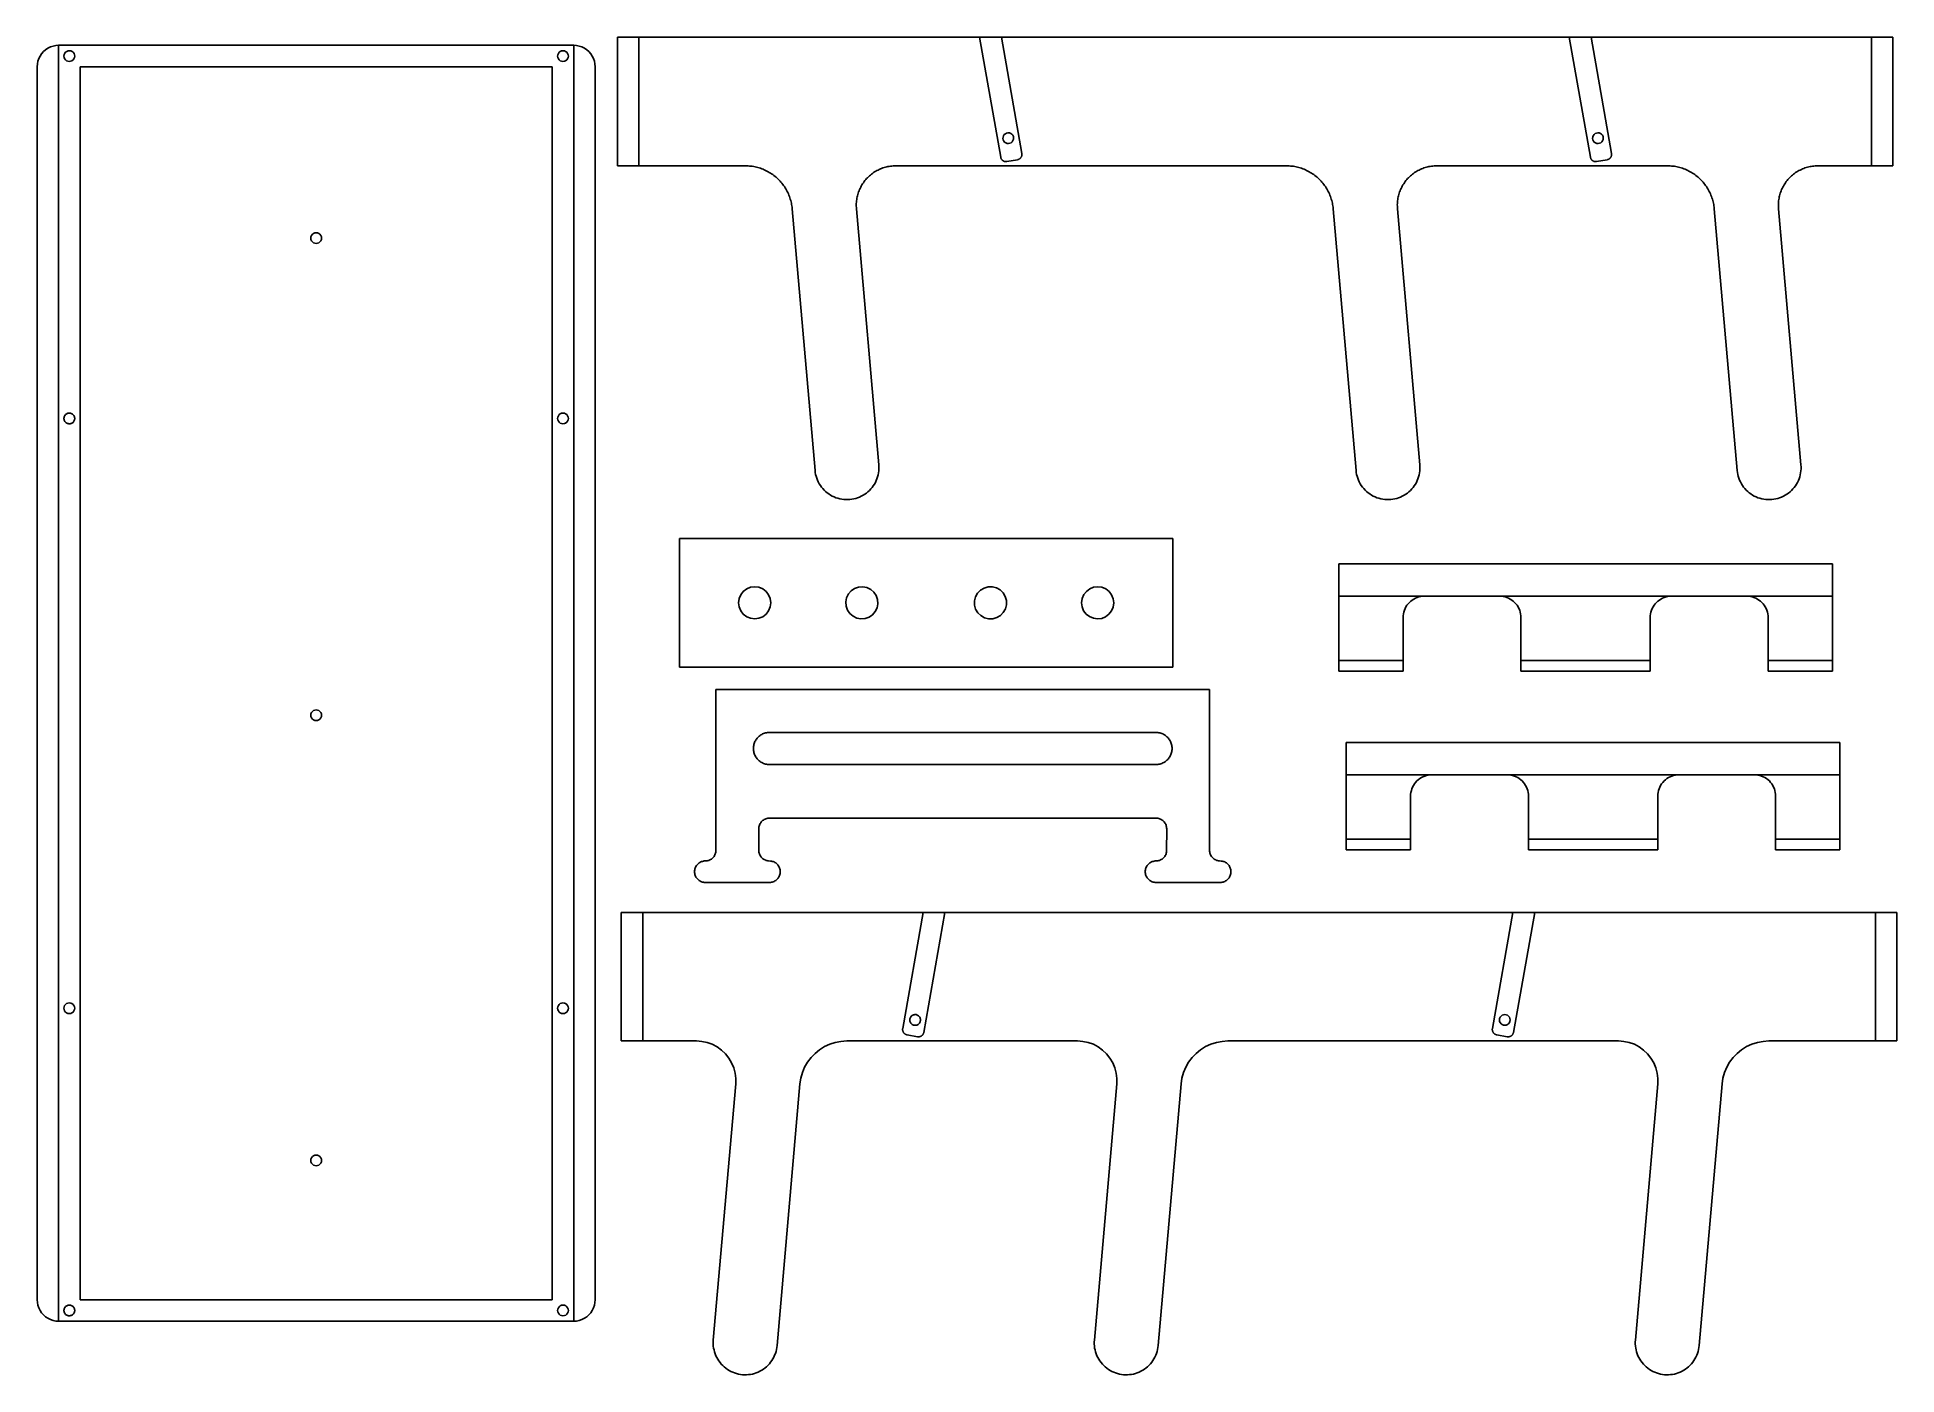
# Model space of a CAD drawing. Extents: x -21.7 to 21.7, y -15.6 to 15.6.
import ezdxf

# ---------------------------------------------------------------- set-up
doc = ezdxf.new("R2010")
doc.units = 0
doc.header["$MEASUREMENT"] = 0
doc.layers.get('0').update_dxf_attribs({"linetype": 'CONTINUOUS'})

msp = doc.modelspace()

# ---------------------------------------------------------------- linework, layer by layer
for p, q in [((-21.624, 15.159), (-21.588, 15.213)), ((-21.588, 15.213), (-21.544, 15.262)), ((-21.544, 15.262), (-21.495, 15.305)), ((-21.495, 15.305), (-21.441, 15.342)), ((-21.441, 15.342), (-21.382, 15.371)), ((-21.382, 15.371), (-21.32, 15.392)), ((-21.32, 15.392), (-21.256, 15.404)), ((-21.256, 15.404), (-21.191, 15.409)), ((-21.191, -14.348), (-21.191, 15.409)), ((-9.175, 15.409), (-21.191, 15.409)), ((-21.066, 15.16), (-21.061, 15.193)), ((-21.061, 15.193), (-21.048, 15.223)), ((-21.048, 15.223), (-21.028, 15.248)), ((-21.028, 15.248), (-21.002, 15.268)), ((-21.002, 15.268), (-20.972, 15.28)), ((-20.972, 15.28), (-20.939, 15.284)), ((-20.939, 15.284), (-20.907, 15.279)), ((-20.907, 15.279), (-20.877, 15.266)), ((-20.877, 15.266), (-20.851, 15.246)), ((-20.851, 15.246), (-20.832, 15.22)), ((-20.832, 15.22), (-20.82, 15.189)), ((-20.82, 15.189), (-20.816, 15.157)), ((-9.55, 15.159), (-9.546, 15.191)), ((-9.546, 15.191), (-9.533, 15.221)), ((-9.533, 15.221), (-9.514, 15.247)), ((-9.514, 15.247), (-9.488, 15.267)), ((-9.488, 15.267), (-9.458, 15.279)), ((-9.458, 15.279), (-9.425, 15.284)), ((-9.425, 15.284), (-9.393, 15.279)), ((-9.393, 15.279), (-9.363, 15.267)), ((-9.363, 15.267), (-9.337, 15.247)), ((-9.337, 15.247), (-9.317, 15.221)), ((-9.317, 15.221), (-9.304, 15.191)), ((-9.304, 15.191), (-9.3, 15.159)), ((-9.175, -14.348), (-9.175, 15.409)), ((-9.11, 15.404), (-9.175, 15.409)), ((-9.046, 15.392), (-9.11, 15.404)), ((-8.984, 15.371), (-9.046, 15.392)), ((-8.925, 15.342), (-8.984, 15.371)), ((-8.871, 15.305), (-8.925, 15.342)), ((-8.822, 15.262), (-8.871, 15.305)), ((-8.779, 15.213), (-8.822, 15.262)), ((-8.742, 15.159), (-8.779, 15.213)), ((-8.155, 12.599), (-8.155, 15.599)), ((-8.155, 15.599), (-7.655, 15.599)), ((0.293, 15.599), (-7.655, 15.599)), ((-7.655, 12.599), (-7.655, 15.599)), ((0.801, 15.599), (0.293, 15.599)), ((0.787, 12.8), (0.293, 15.599)), ((14.05, 15.599), (0.801, 15.599)), ((1.279, 12.887), (0.801, 15.599)), ((14.558, 15.599), (14.05, 15.599)), ((14.543, 12.8), (14.05, 15.599)), ((21.102, 15.599), (14.558, 15.599)), ((15.036, 12.887), (14.558, 15.599)), ((21.602, 15.599), (21.102, 15.599)), ((21.102, 12.599), (21.102, 15.599)), ((21.602, 12.599), (21.602, 15.599)), ((-21.691, 14.909), (-21.687, 14.974)), ((-21.691, 14.909), (-21.691, -13.848)), ((-21.687, 14.974), (-21.674, 15.038)), ((-21.674, 15.038), (-21.653, 15.1)), ((-21.653, 15.1), (-21.624, 15.159)), ((-21.062, 15.128), (-21.066, 15.16)), ((-21.05, 15.098), (-21.062, 15.128)), ((-21.03, 15.072), (-21.05, 15.098)), ((-21.005, 15.051), (-21.03, 15.072)), ((-20.975, 15.038), (-21.005, 15.051)), ((-20.943, 15.034), (-20.975, 15.038)), ((-20.91, 15.038), (-20.943, 15.034)), ((-20.88, 15.05), (-20.91, 15.038)), ((-20.854, 15.069), (-20.88, 15.05)), ((-20.833, 15.095), (-20.854, 15.069)), ((-20.821, 15.125), (-20.833, 15.095)), ((-20.816, 15.157), (-20.821, 15.125)), ((-9.675, 14.909), (-20.691, 14.909)), ((-20.691, 14.909), (-20.691, -13.848)), ((-9.675, -13.848), (-9.675, 14.909)), ((-9.546, 15.126), (-9.55, 15.159)), ((-9.533, 15.096), (-9.546, 15.126)), ((-9.514, 15.07), (-9.533, 15.096)), ((-9.488, 15.05), (-9.514, 15.07)), ((-9.458, 15.038), (-9.488, 15.05)), ((-9.425, 15.034), (-9.458, 15.038)), ((-9.393, 15.038), (-9.425, 15.034)), ((-9.363, 15.05), (-9.393, 15.038)), ((-9.337, 15.07), (-9.363, 15.05)), ((-9.317, 15.096), (-9.337, 15.07)), ((-9.304, 15.126), (-9.317, 15.096)), ((-9.3, 15.159), (-9.304, 15.126)), ((-8.713, 15.1), (-8.742, 15.159)), ((-8.692, 15.038), (-8.713, 15.1)), ((-8.679, 14.974), (-8.692, 15.038)), ((-8.675, 14.909), (-8.679, 14.974)), ((-8.675, -13.848), (-8.675, 14.909)), ((0.837, 13.237), (0.84, 13.27)), ((0.843, 13.205), (0.837, 13.237)), ((0.84, 13.27), (0.851, 13.301)), ((0.857, 13.176), (0.843, 13.205)), ((0.851, 13.301), (0.87, 13.327)), ((0.878, 13.151), (0.857, 13.176)), ((0.87, 13.327), (0.895, 13.348)), ((0.905, 13.132), (0.878, 13.151)), ((0.895, 13.348), (0.924, 13.362)), ((0.936, 13.121), (0.905, 13.132)), ((0.924, 13.362), (0.956, 13.368)), ((0.968, 13.118), (0.936, 13.121)), ((0.956, 13.368), (0.989, 13.366)), ((1, 13.124), (0.968, 13.118)), ((0.989, 13.366), (1.019, 13.354)), ((1.03, 13.138), (1, 13.124)), ((1.019, 13.354), (1.046, 13.336)), ((1.055, 13.159), (1.03, 13.138)), ((1.046, 13.336), (1.067, 13.311)), ((1.073, 13.186), (1.055, 13.159)), ((1.067, 13.311), (1.081, 13.281)), ((1.084, 13.217), (1.073, 13.186)), ((1.081, 13.281), (1.087, 13.249)), ((1.087, 13.249), (1.084, 13.217)), ((14.594, 13.239), (14.597, 13.272)), ((14.6, 13.207), (14.594, 13.239)), ((14.597, 13.272), (14.609, 13.302)), ((14.613, 13.177), (14.6, 13.207)), ((14.609, 13.302), (14.628, 13.329)), ((14.634, 13.152), (14.613, 13.177)), ((14.628, 13.329), (14.653, 13.35)), ((14.66, 13.133), (14.634, 13.152)), ((14.653, 13.35), (14.683, 13.363)), ((14.691, 13.122), (14.66, 13.133)), ((14.683, 13.363), (14.715, 13.368)), ((14.723, 13.118), (14.691, 13.122)), ((14.715, 13.368), (14.747, 13.365)), ((14.755, 13.124), (14.723, 13.118)), ((14.747, 13.365), (14.778, 13.354)), ((14.785, 13.137), (14.755, 13.124)), ((14.778, 13.354), (14.804, 13.335)), ((14.81, 13.158), (14.785, 13.137)), ((14.804, 13.335), (14.825, 13.31)), ((14.829, 13.185), (14.81, 13.158)), ((14.825, 13.31), (14.839, 13.28)), ((14.841, 13.215), (14.829, 13.185)), ((14.839, 13.28), (14.844, 13.248)), ((14.844, 13.248), (14.841, 13.215)), ((-8.155, 12.599), (-7.655, 12.599)), ((-5.17, 12.599), (-7.655, 12.599)), ((-5.17, 12.599), (-5.138, 12.598)), ((-5.105, 12.597), (-5.138, 12.598)), ((-5.073, 12.594), (-5.105, 12.597)), ((-5.04, 12.591), (-5.073, 12.594)), ((-5.008, 12.587), (-5.04, 12.591)), ((-4.976, 12.581), (-5.008, 12.587)), ((-4.944, 12.575), (-4.976, 12.581)), ((-1.845, 12.58), (-1.815, 12.586)), ((-1.815, 12.586), (-1.784, 12.59)), ((-1.784, 12.59), (-1.754, 12.594)), ((-1.754, 12.594), (-1.724, 12.597)), ((-1.724, 12.597), (-1.693, 12.598)), ((-1.693, 12.598), (-1.663, 12.599)), ((-1.663, 12.599), (7.451, 12.599)), ((0.787, 12.8), (0.788, 12.792)), ((0.788, 12.792), (0.79, 12.785)), ((0.79, 12.785), (0.793, 12.777)), ((0.793, 12.777), (0.796, 12.77)), ((0.796, 12.77), (0.799, 12.763)), ((0.799, 12.763), (0.803, 12.756)), ((0.803, 12.756), (0.807, 12.749)), ((0.807, 12.749), (0.812, 12.743)), ((0.812, 12.743), (0.817, 12.737)), ((0.817, 12.737), (0.823, 12.732)), ((0.823, 12.732), (0.829, 12.726)), ((0.829, 12.726), (0.835, 12.721)), ((0.835, 12.721), (0.841, 12.717)), ((0.841, 12.717), (0.848, 12.713)), ((0.848, 12.713), (0.855, 12.709)), ((0.855, 12.709), (0.862, 12.706)), ((0.862, 12.706), (0.869, 12.703)), ((0.869, 12.703), (0.877, 12.701)), ((0.877, 12.701), (0.885, 12.699)), ((0.885, 12.699), (0.892, 12.698)), ((0.892, 12.698), (0.9, 12.697)), ((0.9, 12.697), (0.908, 12.697)), ((0.908, 12.697), (0.916, 12.697)), ((0.916, 12.697), (0.924, 12.697)), ((0.924, 12.697), (0.931, 12.698)), ((0.931, 12.698), (1.178, 12.742)), ((1.185, 12.744), (1.178, 12.742)), ((1.193, 12.746), (1.185, 12.744)), ((1.2, 12.748), (1.193, 12.746)), ((1.207, 12.751), (1.2, 12.748)), ((1.215, 12.755), (1.207, 12.751)), ((1.221, 12.759), (1.215, 12.755)), ((1.228, 12.763), (1.221, 12.759)), ((1.234, 12.768), (1.228, 12.763)), ((1.24, 12.773), (1.234, 12.768)), ((1.246, 12.778), (1.24, 12.773)), ((1.251, 12.784), (1.246, 12.778)), ((1.256, 12.79), (1.251, 12.784)), ((1.26, 12.797), (1.256, 12.79)), ((1.265, 12.803), (1.26, 12.797)), ((1.268, 12.81), (1.265, 12.803)), ((1.271, 12.817), (1.268, 12.81)), ((1.274, 12.825), (1.271, 12.817)), ((1.276, 12.832), (1.274, 12.825)), ((1.278, 12.84), (1.276, 12.832)), ((1.28, 12.848), (1.278, 12.84)), ((1.279, 12.887), (1.28, 12.879)), ((1.28, 12.879), (1.281, 12.871)), ((1.281, 12.863), (1.28, 12.855)), ((1.28, 12.855), (1.28, 12.848)), ((1.281, 12.871), (1.281, 12.863)), ((7.451, 12.599), (7.483, 12.598)), ((7.516, 12.597), (7.483, 12.598)), ((7.548, 12.594), (7.516, 12.597)), ((7.58, 12.591), (7.548, 12.594)), ((7.613, 12.587), (7.58, 12.591)), ((7.645, 12.581), (7.613, 12.587)), ((7.677, 12.575), (7.645, 12.581)), ((10.776, 12.58), (10.806, 12.586)), ((10.806, 12.586), (10.837, 12.591)), ((10.837, 12.591), (10.867, 12.594)), ((10.867, 12.594), (10.897, 12.597)), ((10.897, 12.597), (10.928, 12.598)), ((10.928, 12.598), (10.958, 12.599)), ((10.958, 12.599), (16.34, 12.599)), ((14.543, 12.8), (14.545, 12.792)), ((14.545, 12.792), (14.547, 12.785)), ((14.547, 12.785), (14.55, 12.777)), ((14.55, 12.777), (14.553, 12.77)), ((14.553, 12.77), (14.556, 12.763)), ((14.556, 12.763), (14.56, 12.756)), ((14.56, 12.756), (14.564, 12.75)), ((14.564, 12.75), (14.569, 12.743)), ((14.569, 12.743), (14.574, 12.737)), ((14.574, 12.737), (14.58, 12.732)), ((14.58, 12.732), (14.586, 12.726)), ((14.586, 12.726), (14.592, 12.722)), ((14.592, 12.722), (14.598, 12.717)), ((14.598, 12.717), (14.605, 12.713)), ((14.605, 12.713), (14.612, 12.709)), ((14.612, 12.709), (14.619, 12.706)), ((14.619, 12.706), (14.626, 12.703)), ((14.626, 12.703), (14.634, 12.701)), ((14.634, 12.701), (14.641, 12.699)), ((14.641, 12.699), (14.649, 12.698)), ((14.649, 12.698), (14.657, 12.697)), ((14.657, 12.697), (14.665, 12.697)), ((14.665, 12.697), (14.673, 12.697)), ((14.673, 12.697), (14.681, 12.697)), ((14.681, 12.697), (14.688, 12.699)), ((14.688, 12.699), (14.934, 12.742)), ((14.942, 12.744), (14.934, 12.742)), ((14.95, 12.746), (14.942, 12.744)), ((14.957, 12.748), (14.95, 12.746)), ((14.964, 12.751), (14.957, 12.748)), ((14.971, 12.755), (14.964, 12.751)), ((14.978, 12.759), (14.971, 12.755)), ((14.985, 12.763), (14.978, 12.759)), ((14.991, 12.768), (14.985, 12.763)), ((14.997, 12.773), (14.991, 12.768)), ((15.003, 12.778), (14.997, 12.773)), ((15.008, 12.784), (15.003, 12.778)), ((15.013, 12.79), (15.008, 12.784)), ((15.017, 12.797), (15.013, 12.79)), ((15.021, 12.803), (15.017, 12.797)), ((15.025, 12.81), (15.021, 12.803)), ((15.028, 12.817), (15.025, 12.81)), ((15.031, 12.825), (15.028, 12.817)), ((15.033, 12.832), (15.031, 12.825)), ((15.035, 12.84), (15.033, 12.832)), ((15.037, 12.848), (15.035, 12.84)), ((15.036, 12.887), (15.037, 12.879)), ((15.037, 12.879), (15.038, 12.871)), ((15.038, 12.863), (15.037, 12.856)), ((15.037, 12.856), (15.037, 12.848)), ((15.038, 12.871), (15.038, 12.863)), ((16.34, 12.599), (16.373, 12.598)), ((16.405, 12.597), (16.373, 12.598)), ((16.438, 12.594), (16.405, 12.597)), ((16.47, 12.591), (16.438, 12.594)), ((16.502, 12.587), (16.47, 12.591)), ((16.534, 12.581), (16.502, 12.587)), ((16.566, 12.575), (16.534, 12.581)), ((19.666, 12.58), (19.696, 12.586)), ((19.696, 12.586), (19.726, 12.591)), ((19.726, 12.591), (19.757, 12.594)), ((19.757, 12.594), (19.787, 12.597)), ((19.787, 12.597), (19.818, 12.598)), ((19.818, 12.598), (19.848, 12.599)), ((19.848, 12.599), (21.102, 12.599)), ((21.602, 12.599), (21.102, 12.599)), ((-4.913, 12.568), (-4.944, 12.575)), ((-4.881, 12.56), (-4.913, 12.568)), ((-4.85, 12.551), (-4.881, 12.56)), ((-4.819, 12.541), (-4.85, 12.551)), ((-4.788, 12.53), (-4.819, 12.541)), ((-4.758, 12.518), (-4.788, 12.53)), ((-4.728, 12.505), (-4.758, 12.518)), ((-4.699, 12.492), (-4.728, 12.505)), ((-4.669, 12.477), (-4.699, 12.492)), ((-4.641, 12.462), (-4.669, 12.477)), ((-4.613, 12.446), (-4.641, 12.462)), ((-4.585, 12.429), (-4.613, 12.446)), ((-4.558, 12.411), (-4.585, 12.429)), ((-4.531, 12.393), (-4.558, 12.411)), ((-4.505, 12.373), (-4.531, 12.393)), ((-4.479, 12.353), (-4.505, 12.373)), ((-4.454, 12.332), (-4.479, 12.353)), ((-4.43, 12.311), (-4.454, 12.332)), ((-4.406, 12.288), (-4.43, 12.311)), ((-4.384, 12.265), (-4.406, 12.288)), ((-4.361, 12.242), (-4.384, 12.265)), ((-4.34, 12.217), (-4.361, 12.242)), ((-4.319, 12.192), (-4.34, 12.217)), ((-4.299, 12.167), (-4.319, 12.192)), ((-4.279, 12.141), (-4.299, 12.167)), ((-2.466, 12.127), (-2.45, 12.154)), ((-2.45, 12.154), (-2.434, 12.18)), ((-2.434, 12.18), (-2.417, 12.205)), ((-2.417, 12.205), (-2.399, 12.23)), ((-2.399, 12.23), (-2.381, 12.254)), ((-2.381, 12.254), (-2.361, 12.277)), ((-2.361, 12.277), (-2.341, 12.3)), ((-2.341, 12.3), (-2.32, 12.322)), ((-2.32, 12.322), (-2.298, 12.344)), ((-2.298, 12.344), (-2.276, 12.364)), ((-2.276, 12.364), (-2.253, 12.384)), ((-2.253, 12.384), (-2.229, 12.404)), ((-2.229, 12.404), (-2.205, 12.422)), ((-2.205, 12.422), (-2.18, 12.44)), ((-2.18, 12.44), (-2.154, 12.456)), ((-2.154, 12.456), (-2.128, 12.472)), ((-2.128, 12.472), (-2.102, 12.487)), ((-2.102, 12.487), (-2.075, 12.501)), ((-2.075, 12.501), (-2.047, 12.514)), ((-2.047, 12.514), (-2.019, 12.527)), ((-2.019, 12.527), (-1.991, 12.538)), ((-1.991, 12.538), (-1.962, 12.548)), ((-1.962, 12.548), (-1.933, 12.558)), ((-1.933, 12.558), (-1.904, 12.566)), ((-1.904, 12.566), (-1.874, 12.574)), ((-1.874, 12.574), (-1.845, 12.58)), ((7.708, 12.568), (7.677, 12.575)), ((7.74, 12.56), (7.708, 12.568)), ((7.771, 12.551), (7.74, 12.56)), ((7.802, 12.541), (7.771, 12.551)), ((7.833, 12.53), (7.802, 12.541)), ((7.863, 12.518), (7.833, 12.53)), ((7.893, 12.505), (7.863, 12.518)), ((7.922, 12.492), (7.893, 12.505)), ((7.951, 12.477), (7.922, 12.492)), ((7.98, 12.462), (7.951, 12.477)), ((8.008, 12.446), (7.98, 12.462)), ((8.036, 12.429), (8.008, 12.446)), ((8.063, 12.411), (8.036, 12.429)), ((8.09, 12.393), (8.063, 12.411)), ((8.116, 12.373), (8.09, 12.393)), ((8.142, 12.353), (8.116, 12.373)), ((8.166, 12.332), (8.142, 12.353)), ((8.191, 12.311), (8.166, 12.332)), ((8.214, 12.288), (8.191, 12.311)), ((8.237, 12.265), (8.214, 12.288)), ((8.26, 12.242), (8.237, 12.265)), ((8.281, 12.217), (8.26, 12.242)), ((8.302, 12.193), (8.281, 12.217)), ((8.322, 12.167), (8.302, 12.193)), ((8.341, 12.141), (8.322, 12.167)), ((10.155, 12.128), (10.171, 12.154)), ((10.171, 12.154), (10.187, 12.18)), ((10.187, 12.18), (10.204, 12.205)), ((10.204, 12.205), (10.222, 12.23)), ((10.222, 12.23), (10.24, 12.254)), ((10.24, 12.254), (10.26, 12.277)), ((10.26, 12.277), (10.28, 12.3)), ((10.28, 12.3), (10.301, 12.322)), ((10.301, 12.322), (10.323, 12.344)), ((10.323, 12.344), (10.345, 12.364)), ((10.345, 12.364), (10.368, 12.384)), ((10.368, 12.384), (10.392, 12.404)), ((10.392, 12.404), (10.416, 12.422)), ((10.416, 12.422), (10.441, 12.44)), ((10.441, 12.44), (10.467, 12.456)), ((10.467, 12.456), (10.493, 12.472)), ((10.493, 12.472), (10.519, 12.487)), ((10.519, 12.487), (10.546, 12.501)), ((10.546, 12.501), (10.574, 12.514)), ((10.574, 12.514), (10.602, 12.527)), ((10.602, 12.527), (10.63, 12.538)), ((10.63, 12.538), (10.659, 12.548)), ((10.659, 12.548), (10.688, 12.558)), ((10.688, 12.558), (10.717, 12.566)), ((10.717, 12.566), (10.747, 12.574)), ((10.747, 12.574), (10.776, 12.58)), ((16.598, 12.568), (16.566, 12.575)), ((16.629, 12.56), (16.598, 12.568)), ((16.661, 12.551), (16.629, 12.56)), ((16.692, 12.541), (16.661, 12.551)), ((16.722, 12.53), (16.692, 12.541)), ((16.753, 12.518), (16.722, 12.53)), ((16.782, 12.505), (16.753, 12.518)), ((16.812, 12.492), (16.782, 12.505)), ((16.841, 12.477), (16.812, 12.492)), ((16.87, 12.462), (16.841, 12.477)), ((16.898, 12.446), (16.87, 12.462)), ((16.926, 12.429), (16.898, 12.446)), ((16.953, 12.411), (16.926, 12.429)), ((16.98, 12.393), (16.953, 12.411)), ((17.006, 12.373), (16.98, 12.393)), ((17.031, 12.353), (17.006, 12.373)), ((17.056, 12.332), (17.031, 12.353)), ((17.08, 12.311), (17.056, 12.332)), ((17.104, 12.289), (17.08, 12.311)), ((17.127, 12.265), (17.104, 12.289)), ((17.149, 12.242), (17.127, 12.265)), ((17.171, 12.218), (17.149, 12.242)), ((17.192, 12.193), (17.171, 12.218)), ((17.212, 12.167), (17.192, 12.193)), ((17.231, 12.141), (17.212, 12.167)), ((19.045, 12.128), (19.06, 12.154)), ((19.06, 12.154), (19.077, 12.18)), ((19.077, 12.18), (19.094, 12.205)), ((19.094, 12.205), (19.111, 12.23)), ((19.111, 12.23), (19.13, 12.254)), ((19.13, 12.254), (19.15, 12.277)), ((19.15, 12.277), (19.17, 12.3)), ((19.17, 12.3), (19.191, 12.322)), ((19.191, 12.322), (19.213, 12.344)), ((19.213, 12.344), (19.235, 12.365)), ((19.235, 12.365), (19.258, 12.384)), ((19.258, 12.384), (19.282, 12.404)), ((19.282, 12.404), (19.306, 12.422)), ((19.306, 12.422), (19.331, 12.44)), ((19.331, 12.44), (19.356, 12.456)), ((19.356, 12.456), (19.383, 12.472)), ((19.383, 12.472), (19.409, 12.487)), ((19.409, 12.487), (19.436, 12.501)), ((19.436, 12.501), (19.464, 12.514)), ((19.464, 12.514), (19.492, 12.527)), ((19.492, 12.527), (19.52, 12.538)), ((19.52, 12.538), (19.549, 12.549)), ((19.549, 12.549), (19.578, 12.558)), ((19.578, 12.558), (19.607, 12.566)), ((19.607, 12.566), (19.636, 12.574)), ((19.636, 12.574), (19.666, 12.58)), ((-4.261, 12.114), (-4.279, 12.141)), ((-4.243, 12.087), (-4.261, 12.114)), ((-4.226, 12.059), (-4.243, 12.087)), ((-4.21, 12.031), (-4.226, 12.059)), ((-4.195, 12.002), (-4.21, 12.031)), ((-4.181, 11.973), (-4.195, 12.002)), ((-4.167, 11.943), (-4.181, 11.973)), ((-4.154, 11.913), (-4.167, 11.943)), ((-4.143, 11.883), (-4.154, 11.913)), ((-4.132, 11.852), (-4.143, 11.883)), ((-4.122, 11.822), (-4.132, 11.852)), ((-4.113, 11.79), (-4.122, 11.822)), ((-4.105, 11.759), (-4.113, 11.79)), ((-4.098, 11.727), (-4.105, 11.759)), ((-4.092, 11.695), (-4.098, 11.727)), ((-2.583, 11.69), (-2.582, 11.72)), ((-2.582, 11.72), (-2.58, 11.751)), ((-2.58, 11.751), (-2.577, 11.781)), ((-2.577, 11.781), (-2.573, 11.812)), ((-2.573, 11.812), (-2.568, 11.842)), ((-2.568, 11.842), (-2.562, 11.872)), ((-2.562, 11.872), (-2.555, 11.901)), ((-2.555, 11.901), (-2.547, 11.931)), ((-2.547, 11.931), (-2.539, 11.96)), ((-2.539, 11.96), (-2.529, 11.989)), ((-2.529, 11.989), (-2.518, 12.017)), ((-2.518, 12.017), (-2.506, 12.046)), ((-2.506, 12.046), (-2.494, 12.073)), ((-2.494, 12.073), (-2.48, 12.101)), ((-2.48, 12.101), (-2.466, 12.127)), ((8.36, 12.114), (8.341, 12.141)), ((8.378, 12.087), (8.36, 12.114)), ((8.395, 12.059), (8.378, 12.087)), ((8.411, 12.031), (8.395, 12.059)), ((8.426, 12.002), (8.411, 12.031)), ((8.44, 11.973), (8.426, 12.002)), ((8.454, 11.943), (8.44, 11.973)), ((8.466, 11.913), (8.454, 11.943)), ((8.478, 11.883), (8.466, 11.913)), ((8.489, 11.853), (8.478, 11.883)), ((8.499, 11.822), (8.489, 11.853)), ((8.508, 11.79), (8.499, 11.822)), ((8.516, 11.759), (8.508, 11.79)), ((8.523, 11.727), (8.516, 11.759)), ((8.529, 11.695), (8.523, 11.727)), ((10.038, 11.69), (10.039, 11.72)), ((10.039, 11.72), (10.041, 11.751)), ((10.041, 11.751), (10.044, 11.781)), ((10.044, 11.781), (10.048, 11.812)), ((10.048, 11.812), (10.053, 11.842)), ((10.053, 11.842), (10.059, 11.872)), ((10.059, 11.872), (10.066, 11.901)), ((10.066, 11.901), (10.074, 11.931)), ((10.074, 11.931), (10.082, 11.96)), ((10.082, 11.96), (10.092, 11.989)), ((10.092, 11.989), (10.103, 12.017)), ((10.103, 12.017), (10.115, 12.046)), ((10.115, 12.046), (10.127, 12.073)), ((10.127, 12.073), (10.141, 12.101)), ((10.141, 12.101), (10.155, 12.128)), ((17.25, 12.114), (17.231, 12.141)), ((17.267, 12.087), (17.25, 12.114)), ((17.284, 12.059), (17.267, 12.087)), ((17.3, 12.031), (17.284, 12.059)), ((17.316, 12.002), (17.3, 12.031)), ((17.33, 11.973), (17.316, 12.002)), ((17.343, 11.943), (17.33, 11.973)), ((17.356, 11.914), (17.343, 11.943)), ((17.368, 11.883), (17.356, 11.914)), ((17.379, 11.853), (17.368, 11.883)), ((17.389, 11.822), (17.379, 11.853)), ((17.398, 11.79), (17.389, 11.822)), ((17.406, 11.759), (17.398, 11.79)), ((17.413, 11.727), (17.406, 11.759)), ((17.419, 11.695), (17.413, 11.727)), ((18.928, 11.69), (18.929, 11.721)), ((18.929, 11.721), (18.931, 11.751)), ((18.931, 11.751), (18.934, 11.781)), ((18.934, 11.781), (18.938, 11.812)), ((18.938, 11.812), (18.943, 11.842)), ((18.943, 11.842), (18.949, 11.872)), ((18.949, 11.872), (18.955, 11.901)), ((18.955, 11.901), (18.963, 11.931)), ((18.963, 11.931), (18.972, 11.96)), ((18.972, 11.96), (18.982, 11.989)), ((18.982, 11.989), (18.993, 12.017)), ((18.993, 12.017), (19.004, 12.046)), ((19.004, 12.046), (19.017, 12.073)), ((19.017, 12.073), (19.031, 12.101)), ((19.031, 12.101), (19.045, 12.128)), ((-4.086, 11.663), (-4.092, 11.695)), ((-4.082, 11.631), (-4.086, 11.663)), ((-4.079, 11.599), (-4.082, 11.631)), ((-3.545, 5.495), (-4.079, 11.599)), ((-2.582, 11.659), (-2.583, 11.69)), ((-2.581, 11.629), (-2.582, 11.659)), ((-2.581, 11.629), (-2.579, 11.599)), ((-2.579, 11.599), (-2.057, 5.625)), ((8.534, 11.663), (8.529, 11.695)), ((8.539, 11.631), (8.534, 11.663)), ((8.542, 11.599), (8.539, 11.631)), ((9.076, 5.495), (8.542, 11.599)), ((10.039, 11.66), (10.038, 11.69)), ((10.04, 11.629), (10.039, 11.66)), ((10.04, 11.629), (10.042, 11.599)), ((10.042, 11.599), (10.564, 5.625)), ((17.424, 11.663), (17.419, 11.695)), ((17.428, 11.631), (17.424, 11.663)), ((17.432, 11.599), (17.428, 11.631)), ((17.432, 11.599), (17.966, 5.495)), ((18.928, 11.66), (18.928, 11.69)), ((18.93, 11.629), (18.928, 11.66)), ((18.93, 11.629), (18.932, 11.599)), ((18.932, 11.599), (19.454, 5.625)), ((-15.308, 10.913), (-15.304, 10.945)), ((-15.304, 10.88), (-15.308, 10.913)), ((-15.304, 10.945), (-15.291, 10.975)), ((-15.291, 10.85), (-15.304, 10.88)), ((-15.291, 10.975), (-15.271, 11.001)), ((-15.271, 10.824), (-15.291, 10.85)), ((-15.271, 11.001), (-15.246, 11.021)), ((-15.246, 11.021), (-15.215, 11.033)), ((-15.215, 11.033), (-15.183, 11.038)), ((-15.183, 11.038), (-15.151, 11.033)), ((-15.151, 11.033), (-15.121, 11.021)), ((-15.121, 11.021), (-15.095, 11.001)), ((-15.095, 11.001), (-15.075, 10.975)), ((-15.075, 10.85), (-15.095, 10.824)), ((-15.075, 10.975), (-15.062, 10.945)), ((-15.062, 10.88), (-15.075, 10.85)), ((-15.062, 10.945), (-15.058, 10.913)), ((-15.058, 10.913), (-15.062, 10.88)), ((-15.246, 10.804), (-15.271, 10.824)), ((-15.215, 10.792), (-15.246, 10.804)), ((-15.183, 10.788), (-15.215, 10.792)), ((-15.151, 10.792), (-15.183, 10.788)), ((-15.121, 10.804), (-15.151, 10.792)), ((-15.095, 10.824), (-15.121, 10.804)), ((-21.066, 6.713), (-21.064, 6.729)), ((-21.066, 6.697), (-21.066, 6.713)), ((-21.063, 6.682), (-21.066, 6.697)), ((-21.064, 6.729), (-21.06, 6.744)), ((-21.059, 6.667), (-21.063, 6.682)), ((-21.06, 6.744), (-21.055, 6.759)), ((-21.053, 6.652), (-21.059, 6.667)), ((-21.055, 6.759), (-21.047, 6.773)), ((-21.046, 6.639), (-21.053, 6.652)), ((-21.047, 6.773), (-21.038, 6.785)), ((-21.036, 6.626), (-21.046, 6.639)), ((-21.038, 6.785), (-21.027, 6.797)), ((-21.025, 6.615), (-21.036, 6.626)), ((-21.027, 6.797), (-21.015, 6.807)), ((-21.013, 6.605), (-21.025, 6.615)), ((-21.015, 6.807), (-21.002, 6.816)), ((-21, 6.596), (-21.013, 6.605)), ((-21.002, 6.816), (-20.988, 6.822)), ((-20.986, 6.59), (-21, 6.596)), ((-20.988, 6.822), (-20.973, 6.827)), ((-20.971, 6.585), (-20.986, 6.59)), ((-20.973, 6.827), (-20.958, 6.83)), ((-20.955, 6.582), (-20.971, 6.585)), ((-20.958, 6.83), (-20.942, 6.832)), ((-20.94, 6.582), (-20.955, 6.582)), ((-20.942, 6.832), (-20.927, 6.831)), ((-20.924, 6.583), (-20.94, 6.582)), ((-20.927, 6.831), (-20.911, 6.828)), ((-20.909, 6.586), (-20.924, 6.583)), ((-20.911, 6.828), (-20.896, 6.823)), ((-20.894, 6.591), (-20.909, 6.586)), ((-20.896, 6.823), (-20.882, 6.817)), ((-20.88, 6.598), (-20.894, 6.591)), ((-20.882, 6.817), (-20.868, 6.809)), ((-20.866, 6.606), (-20.88, 6.598)), ((-20.868, 6.809), (-20.856, 6.799)), ((-20.854, 6.616), (-20.866, 6.606)), ((-20.856, 6.799), (-20.845, 6.787)), ((-20.844, 6.628), (-20.854, 6.616)), ((-20.845, 6.787), (-20.836, 6.775)), ((-20.835, 6.641), (-20.844, 6.628)), ((-20.836, 6.775), (-20.828, 6.761)), ((-20.827, 6.655), (-20.835, 6.641)), ((-20.828, 6.761), (-20.822, 6.747)), ((-20.822, 6.669), (-20.827, 6.655)), ((-20.822, 6.747), (-20.818, 6.731)), ((-20.818, 6.684), (-20.822, 6.669)), ((-20.818, 6.731), (-20.816, 6.716)), ((-20.816, 6.7), (-20.818, 6.684)), ((-20.816, 6.716), (-20.816, 6.7)), ((-9.55, 6.707), (-9.546, 6.739)), ((-9.546, 6.674), (-9.55, 6.707)), ((-9.546, 6.739), (-9.533, 6.769)), ((-9.533, 6.644), (-9.546, 6.674)), ((-9.533, 6.769), (-9.514, 6.795)), ((-9.514, 6.618), (-9.533, 6.644)), ((-9.514, 6.795), (-9.488, 6.815)), ((-9.488, 6.598), (-9.514, 6.618)), ((-9.488, 6.815), (-9.458, 6.827)), ((-9.458, 6.586), (-9.488, 6.598)), ((-9.458, 6.827), (-9.425, 6.832)), ((-9.425, 6.582), (-9.458, 6.586)), ((-9.425, 6.832), (-9.393, 6.827)), ((-9.393, 6.586), (-9.425, 6.582)), ((-9.393, 6.827), (-9.363, 6.815)), ((-9.363, 6.598), (-9.393, 6.586)), ((-9.363, 6.815), (-9.337, 6.795)), ((-9.337, 6.618), (-9.363, 6.598)), ((-9.337, 6.795), (-9.317, 6.769)), ((-9.317, 6.644), (-9.337, 6.618)), ((-9.317, 6.769), (-9.304, 6.739)), ((-9.304, 6.674), (-9.317, 6.644)), ((-9.304, 6.739), (-9.3, 6.707)), ((-9.3, 6.707), (-9.304, 6.674)), ((-3.545, 5.495), (-3.539, 5.448)), ((-3.539, 5.448), (-3.531, 5.402)), ((-3.531, 5.402), (-3.52, 5.357)), ((-3.52, 5.357), (-3.505, 5.312)), ((-3.505, 5.312), (-3.488, 5.268)), ((-3.488, 5.268), (-3.469, 5.226)), ((-3.469, 5.226), (-3.446, 5.184)), ((-2.16, 5.175), (-2.137, 5.216)), ((-2.137, 5.216), (-2.117, 5.259)), ((-2.117, 5.259), (-2.1, 5.302)), ((-2.1, 5.302), (-2.085, 5.347)), ((-2.085, 5.347), (-2.073, 5.392)), ((-2.073, 5.392), (-2.064, 5.438)), ((-2.064, 5.438), (-2.057, 5.485)), ((-2.054, 5.578), (-2.057, 5.625)), ((-2.057, 5.485), (-2.054, 5.531)), ((-2.054, 5.531), (-2.054, 5.578)), ((9.076, 5.495), (9.082, 5.448)), ((9.082, 5.448), (9.09, 5.402)), ((9.09, 5.402), (9.101, 5.357)), ((9.101, 5.357), (9.116, 5.312)), ((9.116, 5.312), (9.133, 5.268)), ((9.133, 5.268), (9.152, 5.226)), ((9.152, 5.226), (9.175, 5.184)), ((10.461, 5.175), (10.483, 5.216)), ((10.483, 5.216), (10.504, 5.259)), ((10.504, 5.259), (10.521, 5.302)), ((10.521, 5.302), (10.536, 5.347)), ((10.536, 5.347), (10.548, 5.392)), ((10.548, 5.392), (10.557, 5.438)), ((10.557, 5.438), (10.563, 5.485)), ((10.563, 5.485), (10.567, 5.531)), ((10.567, 5.578), (10.564, 5.625)), ((10.567, 5.531), (10.567, 5.578)), ((17.966, 5.495), (17.971, 5.448)), ((17.971, 5.448), (17.98, 5.402)), ((17.98, 5.402), (17.991, 5.357)), ((17.991, 5.357), (18.005, 5.312)), ((18.005, 5.312), (18.022, 5.268)), ((18.022, 5.268), (18.042, 5.226)), ((18.042, 5.226), (18.064, 5.184)), ((19.35, 5.175), (19.373, 5.216)), ((19.373, 5.216), (19.394, 5.259)), ((19.394, 5.259), (19.411, 5.302)), ((19.411, 5.302), (19.426, 5.347)), ((19.426, 5.347), (19.438, 5.392)), ((19.438, 5.392), (19.447, 5.438)), ((19.447, 5.438), (19.453, 5.485)), ((19.453, 5.485), (19.457, 5.531)), ((19.457, 5.578), (19.454, 5.625)), ((19.457, 5.531), (19.457, 5.578)), ((-3.446, 5.184), (-3.421, 5.145)), ((-3.421, 5.145), (-3.394, 5.106)), ((-3.394, 5.106), (-3.364, 5.07)), ((-3.364, 5.07), (-3.333, 5.036)), ((-3.333, 5.036), (-3.299, 5.003)), ((-3.299, 5.003), (-3.263, 4.973)), ((-3.263, 4.973), (-3.225, 4.945)), ((-3.225, 4.945), (-3.185, 4.92)), ((-3.185, 4.92), (-3.144, 4.897)), ((-3.144, 4.897), (-3.102, 4.877)), ((-3.102, 4.877), (-3.059, 4.859)), ((-3.059, 4.859), (-3.014, 4.844)), ((-3.014, 4.844), (-2.969, 4.832)), ((-2.969, 4.832), (-2.923, 4.823)), ((-2.923, 4.823), (-2.876, 4.817)), ((-2.876, 4.817), (-2.829, 4.814)), ((-2.829, 4.814), (-2.782, 4.813)), ((-2.782, 4.813), (-2.736, 4.816)), ((-2.736, 4.816), (-2.689, 4.821)), ((-2.689, 4.821), (-2.643, 4.83)), ((-2.643, 4.83), (-2.597, 4.841)), ((-2.597, 4.841), (-2.553, 4.855)), ((-2.553, 4.855), (-2.509, 4.872)), ((-2.509, 4.872), (-2.466, 4.892)), ((-2.466, 4.892), (-2.425, 4.914)), ((-2.425, 4.914), (-2.385, 4.939)), ((-2.385, 4.939), (-2.347, 4.967)), ((-2.347, 4.967), (-2.311, 4.996)), ((-2.311, 4.996), (-2.276, 5.028)), ((-2.276, 5.028), (-2.244, 5.062)), ((-2.244, 5.062), (-2.214, 5.098)), ((-2.214, 5.098), (-2.186, 5.136)), ((-2.186, 5.136), (-2.16, 5.175)), ((9.175, 5.184), (9.199, 5.145)), ((9.199, 5.145), (9.227, 5.106)), ((9.227, 5.106), (9.256, 5.07)), ((9.256, 5.07), (9.288, 5.036)), ((9.288, 5.036), (9.322, 5.003)), ((9.322, 5.003), (9.358, 4.973)), ((9.358, 4.973), (9.396, 4.945)), ((9.396, 4.945), (9.435, 4.92)), ((9.435, 4.92), (9.476, 4.897)), ((9.476, 4.897), (9.519, 4.877)), ((9.519, 4.877), (9.562, 4.859)), ((9.562, 4.859), (9.607, 4.844)), ((9.607, 4.844), (9.652, 4.832)), ((9.652, 4.832), (9.698, 4.823)), ((9.698, 4.823), (9.745, 4.817)), ((9.745, 4.817), (9.792, 4.814)), ((9.792, 4.814), (9.838, 4.813)), ((9.838, 4.813), (9.885, 4.816)), ((9.885, 4.816), (9.932, 4.821)), ((9.932, 4.821), (9.978, 4.83)), ((9.978, 4.83), (10.024, 4.841)), ((10.024, 4.841), (10.068, 4.855)), ((10.068, 4.855), (10.112, 4.872)), ((10.112, 4.872), (10.155, 4.892)), ((10.155, 4.892), (10.196, 4.914)), ((10.196, 4.914), (10.236, 4.939)), ((10.236, 4.939), (10.274, 4.967)), ((10.274, 4.967), (10.31, 4.996)), ((10.31, 4.996), (10.345, 5.028)), ((10.345, 5.028), (10.377, 5.062)), ((10.377, 5.062), (10.407, 5.098)), ((10.407, 5.098), (10.435, 5.136)), ((10.435, 5.136), (10.461, 5.175)), ((18.064, 5.184), (18.089, 5.145)), ((18.089, 5.145), (18.116, 5.106)), ((18.116, 5.106), (18.146, 5.07)), ((18.146, 5.07), (18.178, 5.036)), ((18.178, 5.036), (18.212, 5.003)), ((18.212, 5.003), (18.248, 4.973)), ((18.248, 4.973), (18.286, 4.945)), ((18.286, 4.945), (18.325, 4.92)), ((18.325, 4.92), (18.366, 4.897)), ((18.366, 4.897), (18.408, 4.877)), ((18.408, 4.877), (18.452, 4.859)), ((18.452, 4.859), (18.497, 4.844)), ((18.497, 4.844), (18.542, 4.832)), ((18.542, 4.832), (18.588, 4.823)), ((18.588, 4.823), (18.634, 4.817)), ((18.634, 4.817), (18.681, 4.814)), ((18.681, 4.814), (18.728, 4.813)), ((18.728, 4.813), (18.775, 4.816)), ((18.775, 4.816), (18.822, 4.821)), ((18.822, 4.821), (18.868, 4.83)), ((18.868, 4.83), (18.913, 4.841)), ((18.913, 4.841), (18.958, 4.855)), ((18.958, 4.855), (19.002, 4.872)), ((19.002, 4.872), (19.045, 4.892)), ((19.045, 4.892), (19.086, 4.914)), ((19.086, 4.914), (19.126, 4.939)), ((19.126, 4.939), (19.164, 4.967)), ((19.164, 4.967), (19.2, 4.996)), ((19.2, 4.996), (19.235, 5.028)), ((19.235, 5.028), (19.267, 5.062)), ((19.267, 5.062), (19.297, 5.098)), ((19.297, 5.098), (19.325, 5.136)), ((19.325, 5.136), (19.35, 5.175)), ((-6.71, 0.907), (-6.71, 3.907)), ((-6.71, 3.907), (4.805, 3.907)), ((4.805, 3.907), (4.805, 0.907)), ((8.673, 2.562), (8.673, 3.312)), ((8.673, 3.312), (20.188, 3.312)), ((20.188, 3.312), (20.188, 2.562)), ((-5.277, 2.595), (-5.218, 2.672)), ((-5.218, 2.672), (-5.14, 2.732)), ((-5.14, 2.732), (-5.05, 2.769)), ((-5.05, 2.769), (-4.953, 2.782)), ((-4.953, 2.782), (-4.856, 2.769)), ((-4.856, 2.769), (-4.765, 2.732)), ((-4.765, 2.732), (-4.688, 2.672)), ((-4.688, 2.672), (-4.628, 2.595)), ((-2.808, 2.526), (-2.766, 2.614)), ((-2.766, 2.614), (-2.702, 2.688)), ((-2.702, 2.688), (-2.621, 2.743)), ((-2.621, 2.743), (-2.528, 2.775)), ((-2.528, 2.775), (-2.43, 2.782)), ((-2.43, 2.782), (-2.334, 2.763)), ((-2.334, 2.763), (-2.246, 2.72)), ((-2.246, 2.72), (-2.172, 2.656)), ((-2.172, 2.656), (-2.117, 2.575)), ((0.199, 2.547), (0.247, 2.632)), ((0.247, 2.632), (0.316, 2.702)), ((0.316, 2.702), (0.4, 2.752)), ((0.4, 2.752), (0.494, 2.778)), ((0.494, 2.778), (0.592, 2.78)), ((0.592, 2.78), (0.687, 2.755)), ((0.687, 2.755), (0.772, 2.707)), ((0.772, 2.707), (0.842, 2.639)), ((0.842, 2.639), (0.892, 2.554)), ((2.724, 2.597), (2.784, 2.674)), ((2.784, 2.674), (2.862, 2.733)), ((2.862, 2.733), (2.953, 2.77)), ((2.953, 2.77), (3.05, 2.782)), ((3.05, 2.782), (3.147, 2.769)), ((3.147, 2.769), (3.237, 2.731)), ((3.237, 2.731), (3.314, 2.671)), ((3.314, 2.671), (3.373, 2.593)), ((-5.328, 2.407), (-5.315, 2.504)), ((-5.315, 2.31), (-5.328, 2.407)), ((-5.315, 2.504), (-5.277, 2.595)), ((-5.277, 2.22), (-5.315, 2.31)), ((-5.218, 2.142), (-5.277, 2.22)), ((-4.628, 2.22), (-4.688, 2.142)), ((-4.628, 2.595), (-4.59, 2.504)), ((-4.59, 2.31), (-4.628, 2.22)), ((-4.59, 2.504), (-4.578, 2.407)), ((-4.578, 2.407), (-4.59, 2.31)), ((-2.827, 2.43), (-2.808, 2.526)), ((-2.82, 2.332), (-2.827, 2.43)), ((-2.788, 2.239), (-2.82, 2.332)), ((-2.733, 2.158), (-2.788, 2.239)), ((-2.14, 2.201), (-2.204, 2.127)), ((-2.097, 2.289), (-2.14, 2.201)), ((-2.117, 2.575), (-2.085, 2.483)), ((-2.078, 2.385), (-2.097, 2.289)), ((-2.085, 2.483), (-2.078, 2.385)), ((0.175, 2.452), (0.199, 2.547)), ((0.176, 2.354), (0.175, 2.452)), ((0.202, 2.26), (0.176, 2.354)), ((0.252, 2.176), (0.202, 2.26)), ((0.322, 2.107), (0.252, 2.176)), ((0.847, 2.182), (0.779, 2.112)), ((0.895, 2.267), (0.847, 2.182)), ((0.892, 2.554), (0.919, 2.46)), ((0.92, 2.362), (0.895, 2.267)), ((0.919, 2.46), (0.92, 2.362)), ((2.672, 2.41), (2.686, 2.507)), ((2.685, 2.312), (2.672, 2.41)), ((2.721, 2.222), (2.685, 2.312)), ((2.686, 2.507), (2.724, 2.597)), ((2.78, 2.144), (2.721, 2.222)), ((3.371, 2.218), (3.311, 2.14)), ((3.409, 2.308), (3.371, 2.218)), ((3.373, 2.593), (3.41, 2.502)), ((3.422, 2.405), (3.409, 2.308)), ((3.41, 2.502), (3.422, 2.405)), ((8.673, 1.062), (8.673, 2.562)), ((10.673, 2.562), (8.673, 2.562)), ((10.18, 2.149), (10.19, 2.191)), ((10.19, 2.191), (10.203, 2.233)), ((10.203, 2.233), (10.219, 2.273)), ((10.219, 2.273), (10.24, 2.312)), ((10.24, 2.312), (10.263, 2.349)), ((10.263, 2.349), (10.29, 2.383)), ((10.29, 2.383), (10.319, 2.415)), ((10.319, 2.415), (10.351, 2.445)), ((10.351, 2.445), (10.386, 2.471)), ((10.386, 2.471), (10.423, 2.495)), ((10.423, 2.495), (10.461, 2.515)), ((10.461, 2.515), (10.502, 2.532)), ((10.502, 2.532), (10.543, 2.545)), ((10.543, 2.545), (10.586, 2.554)), ((10.586, 2.554), (10.629, 2.56)), ((10.629, 2.56), (10.673, 2.562)), ((10.673, 2.562), (12.423, 2.562)), ((12.423, 2.562), (12.466, 2.56)), ((12.423, 2.562), (16.438, 2.562)), ((12.466, 2.56), (12.509, 2.554)), ((12.509, 2.554), (12.552, 2.545)), ((12.552, 2.545), (12.594, 2.532)), ((12.594, 2.532), (12.634, 2.515)), ((12.634, 2.515), (12.673, 2.495)), ((12.673, 2.495), (12.709, 2.471)), ((12.709, 2.471), (12.744, 2.445)), ((12.744, 2.445), (12.776, 2.415)), ((12.776, 2.415), (12.806, 2.383)), ((12.806, 2.383), (12.832, 2.349)), ((12.832, 2.349), (12.856, 2.312)), ((12.856, 2.312), (12.876, 2.273)), ((12.876, 2.273), (12.893, 2.233)), ((12.893, 2.233), (12.906, 2.191)), ((12.906, 2.191), (12.915, 2.149)), ((15.946, 2.149), (15.955, 2.191)), ((15.955, 2.191), (15.968, 2.233)), ((15.968, 2.233), (15.985, 2.273)), ((15.985, 2.273), (16.005, 2.312)), ((16.005, 2.312), (16.029, 2.349)), ((16.029, 2.349), (16.055, 2.383)), ((16.055, 2.383), (16.085, 2.415)), ((16.085, 2.415), (16.117, 2.445)), ((16.117, 2.445), (16.152, 2.471)), ((16.152, 2.471), (16.188, 2.495)), ((16.188, 2.495), (16.227, 2.515)), ((16.227, 2.515), (16.267, 2.532)), ((16.267, 2.532), (16.309, 2.545)), ((16.309, 2.545), (16.352, 2.554)), ((16.352, 2.554), (16.395, 2.56)), ((16.395, 2.56), (16.438, 2.562)), ((16.438, 2.562), (18.188, 2.562)), ((18.188, 2.562), (18.232, 2.56)), ((18.188, 2.562), (20.188, 2.562)), ((18.232, 2.56), (18.275, 2.554)), ((18.275, 2.554), (18.318, 2.545)), ((18.318, 2.545), (18.359, 2.532)), ((18.359, 2.532), (18.4, 2.515)), ((18.4, 2.515), (18.438, 2.495)), ((18.438, 2.495), (18.475, 2.471)), ((18.475, 2.471), (18.51, 2.445)), ((18.51, 2.445), (18.542, 2.415)), ((18.542, 2.415), (18.571, 2.383)), ((18.571, 2.383), (18.598, 2.349)), ((18.598, 2.349), (18.621, 2.312)), ((18.621, 2.312), (18.641, 2.273)), ((18.641, 2.273), (18.658, 2.233)), ((18.658, 2.233), (18.671, 2.191)), ((18.671, 2.191), (18.681, 2.149)), ((20.188, 2.562), (20.188, 1.062)), ((-5.14, 2.082), (-5.218, 2.142)), ((-5.05, 2.045), (-5.14, 2.082)), ((-4.953, 2.032), (-5.05, 2.045)), ((-4.856, 2.045), (-4.953, 2.032)), ((-4.765, 2.082), (-4.856, 2.045)), ((-4.688, 2.142), (-4.765, 2.082)), ((-2.659, 2.094), (-2.733, 2.158)), ((-2.571, 2.051), (-2.659, 2.094)), ((-2.475, 2.033), (-2.571, 2.051)), ((-2.377, 2.04), (-2.475, 2.033)), ((-2.285, 2.072), (-2.377, 2.04)), ((-2.204, 2.127), (-2.285, 2.072)), ((0.407, 2.059), (0.322, 2.107)), ((0.502, 2.035), (0.407, 2.059)), ((0.6, 2.036), (0.502, 2.035)), ((0.694, 2.062), (0.6, 2.036)), ((0.779, 2.112), (0.694, 2.062)), ((2.858, 2.084), (2.78, 2.144)), ((2.948, 2.046), (2.858, 2.084)), ((3.045, 2.032), (2.948, 2.046)), ((3.142, 2.044), (3.045, 2.032)), ((3.233, 2.081), (3.142, 2.044)), ((3.311, 2.14), (3.233, 2.081)), ((10.173, 2.062), (10.175, 2.105)), ((10.173, 1.062), (10.173, 2.062)), ((10.175, 2.105), (10.18, 2.149)), ((12.915, 2.149), (12.921, 2.105)), ((12.921, 2.105), (12.923, 2.062)), ((12.923, 2.062), (12.923, 1.062)), ((15.938, 2.062), (15.94, 2.105)), ((15.938, 1.062), (15.938, 2.062)), ((15.94, 2.105), (15.946, 2.149)), ((18.681, 2.149), (18.686, 2.105)), ((18.686, 2.105), (18.688, 2.062)), ((18.688, 2.062), (18.688, 1.062)), ((4.805, 0.907), (-6.71, 0.907)), ((8.673, 0.812), (8.673, 1.062)), ((8.673, 1.062), (10.173, 1.062)), ((10.173, 0.812), (10.173, 1.062)), ((12.923, 1.062), (12.923, 0.812)), ((12.923, 1.062), (15.938, 1.062)), ((15.938, 0.812), (15.938, 1.062)), ((18.688, 1.062), (18.688, 0.812)), ((18.688, 1.062), (20.188, 1.062)), ((20.188, 1.062), (20.188, 0.812)), ((10.173, 0.812), (8.673, 0.812)), ((15.938, 0.812), (12.923, 0.812)), ((20.188, 0.812), (18.688, 0.812)), ((-5.857, 0.385), (-5.858, -3.386)), ((5.658, 0.385), (-5.857, 0.385)), ((5.658, 0.385), (5.658, -3.365)), ((-15.308, -0.216), (-15.304, -0.184)), ((-15.304, -0.248), (-15.308, -0.216)), ((-15.304, -0.184), (-15.291, -0.153)), ((-15.291, -0.278), (-15.304, -0.248)), ((-15.291, -0.153), (-15.271, -0.128)), ((-15.271, -0.304), (-15.291, -0.278)), ((-15.271, -0.128), (-15.246, -0.108)), ((-15.246, -0.324), (-15.271, -0.304)), ((-15.246, -0.108), (-15.215, -0.095)), ((-15.215, -0.337), (-15.246, -0.324)), ((-15.215, -0.095), (-15.183, -0.091)), ((-15.183, -0.341), (-15.215, -0.337)), ((-15.183, -0.091), (-15.151, -0.095)), ((-15.151, -0.337), (-15.183, -0.341)), ((-15.151, -0.095), (-15.121, -0.108)), ((-15.121, -0.324), (-15.151, -0.337)), ((-15.121, -0.108), (-15.095, -0.128)), ((-15.095, -0.304), (-15.121, -0.324)), ((-15.095, -0.128), (-15.075, -0.153)), ((-15.075, -0.278), (-15.095, -0.304)), ((-15.075, -0.153), (-15.062, -0.184)), ((-15.062, -0.248), (-15.075, -0.278)), ((-15.062, -0.184), (-15.058, -0.216)), ((-15.058, -0.216), (-15.062, -0.248)), ((-4.964, -0.874), (-4.956, -0.852)), ((-4.956, -0.852), (-4.947, -0.83)), ((-4.947, -0.83), (-4.936, -0.809)), ((-4.936, -0.809), (-4.924, -0.789)), ((-4.924, -0.789), (-4.911, -0.77)), ((-4.911, -0.77), (-4.896, -0.751)), ((-4.896, -0.751), (-4.881, -0.733)), ((-4.881, -0.733), (-4.864, -0.717)), ((-4.864, -0.717), (-4.846, -0.701)), ((-4.846, -0.701), (-4.828, -0.687)), ((-4.828, -0.687), (-4.808, -0.673)), ((-4.808, -0.673), (-4.788, -0.661)), ((-4.788, -0.661), (-4.767, -0.651)), ((-4.767, -0.651), (-4.745, -0.641)), ((-4.745, -0.641), (-4.723, -0.633)), ((-4.723, -0.633), (-4.701, -0.627)), ((-4.701, -0.627), (-4.678, -0.622)), ((-4.678, -0.622), (-4.654, -0.618)), ((-4.654, -0.618), (-4.631, -0.616)), ((-4.631, -0.616), (-4.607, -0.615)), ((-4.607, -0.615), (4.408, -0.615)), ((4.408, -0.615), (4.432, -0.616)), ((4.432, -0.616), (4.455, -0.618)), ((4.455, -0.618), (4.479, -0.622)), ((4.479, -0.622), (4.502, -0.627)), ((4.502, -0.627), (4.524, -0.633)), ((4.524, -0.633), (4.546, -0.641)), ((4.546, -0.641), (4.568, -0.651)), ((4.568, -0.651), (4.589, -0.661)), ((4.589, -0.661), (4.609, -0.673)), ((4.609, -0.673), (4.629, -0.687)), ((4.629, -0.687), (4.647, -0.701)), ((4.647, -0.701), (4.665, -0.717)), ((4.665, -0.717), (4.682, -0.733)), ((4.682, -0.733), (4.697, -0.751)), ((4.697, -0.751), (4.712, -0.77)), ((4.712, -0.77), (4.725, -0.789)), ((4.725, -0.789), (4.737, -0.809)), ((4.737, -0.809), (4.748, -0.83)), ((4.748, -0.83), (4.757, -0.852)), ((4.757, -0.852), (4.765, -0.874)), ((8.849, -1.603), (8.849, -0.853)), ((8.849, -0.853), (20.364, -0.853)), ((20.364, -0.853), (20.364, -1.603)), ((-4.982, -0.966), (-4.979, -0.943)), ((-4.982, -0.99), (-4.982, -0.966)), ((-4.982, -1.013), (-4.982, -0.99)), ((-4.979, -1.037), (-4.982, -1.013)), ((-4.979, -0.943), (-4.976, -0.92)), ((-4.976, -1.06), (-4.979, -1.037)), ((-4.976, -0.92), (-4.971, -0.897)), ((-4.971, -1.083), (-4.976, -1.06)), ((-4.971, -0.897), (-4.964, -0.874)), ((-4.964, -1.106), (-4.971, -1.083)), ((-4.956, -1.128), (-4.964, -1.106)), ((-4.947, -1.15), (-4.956, -1.128)), ((-4.936, -1.171), (-4.947, -1.15)), ((-4.924, -1.191), (-4.936, -1.171)), ((-4.911, -1.21), (-4.924, -1.191)), ((-4.896, -1.229), (-4.911, -1.21)), ((-4.881, -1.247), (-4.896, -1.229)), ((-4.864, -1.263), (-4.881, -1.247)), ((-4.846, -1.279), (-4.864, -1.263)), ((-4.828, -1.293), (-4.846, -1.279)), ((-4.808, -1.307), (-4.828, -1.293)), ((4.629, -1.293), (4.609, -1.307)), ((4.647, -1.279), (4.629, -1.293)), ((4.665, -1.263), (4.647, -1.279)), ((4.682, -1.247), (4.665, -1.263)), ((4.697, -1.229), (4.682, -1.247)), ((4.712, -1.21), (4.697, -1.229)), ((4.725, -1.191), (4.712, -1.21)), ((4.737, -1.171), (4.725, -1.191)), ((4.748, -1.15), (4.737, -1.171)), ((4.757, -1.128), (4.748, -1.15)), ((4.765, -1.106), (4.757, -1.128)), ((4.765, -0.874), (4.772, -0.897)), ((4.772, -1.083), (4.765, -1.106)), ((4.772, -0.897), (4.777, -0.92)), ((4.777, -1.06), (4.772, -1.083)), ((4.777, -0.92), (4.78, -0.943)), ((4.78, -1.037), (4.777, -1.06)), ((4.78, -0.943), (4.783, -0.966)), ((4.783, -1.013), (4.78, -1.037)), ((4.783, -0.966), (4.783, -0.99)), ((4.783, -0.99), (4.783, -1.013)), ((-4.788, -1.319), (-4.808, -1.307)), ((-4.767, -1.329), (-4.788, -1.319)), ((-4.745, -1.339), (-4.767, -1.329)), ((-4.723, -1.347), (-4.745, -1.339)), ((-4.701, -1.353), (-4.723, -1.347)), ((-4.678, -1.358), (-4.701, -1.353)), ((-4.654, -1.362), (-4.678, -1.358)), ((-4.631, -1.364), (-4.654, -1.362)), ((-4.607, -1.365), (-4.631, -1.364)), ((4.408, -1.365), (-4.607, -1.365)), ((4.432, -1.364), (4.408, -1.365)), ((4.455, -1.362), (4.432, -1.364)), ((4.479, -1.358), (4.455, -1.362)), ((4.502, -1.353), (4.479, -1.358)), ((4.524, -1.347), (4.502, -1.353)), ((4.546, -1.339), (4.524, -1.347)), ((4.568, -1.329), (4.546, -1.339)), ((4.589, -1.319), (4.568, -1.329)), ((4.609, -1.307), (4.589, -1.319)), ((8.849, -3.103), (8.849, -1.603)), ((10.849, -1.603), (8.849, -1.603)), ((10.495, -1.749), (10.527, -1.72)), ((10.527, -1.72), (10.562, -1.693)), ((10.562, -1.693), (10.599, -1.67)), ((10.599, -1.67), (10.637, -1.649)), ((10.637, -1.649), (10.678, -1.633)), ((10.678, -1.633), (10.719, -1.62)), ((10.719, -1.62), (10.762, -1.61)), ((10.762, -1.61), (10.805, -1.605)), ((10.805, -1.605), (10.849, -1.603)), ((10.849, -1.603), (12.599, -1.603)), ((12.599, -1.603), (12.642, -1.605)), ((12.599, -1.603), (16.614, -1.603)), ((12.642, -1.605), (12.685, -1.61)), ((12.685, -1.61), (12.728, -1.62)), ((12.728, -1.62), (12.77, -1.633)), ((12.77, -1.633), (12.81, -1.65)), ((12.81, -1.65), (12.849, -1.67)), ((12.849, -1.67), (12.885, -1.693)), ((12.885, -1.693), (12.92, -1.72)), ((12.92, -1.72), (12.952, -1.749)), ((16.261, -1.749), (16.293, -1.72)), ((16.293, -1.72), (16.327, -1.693)), ((16.327, -1.693), (16.364, -1.67)), ((16.364, -1.67), (16.403, -1.65)), ((16.403, -1.65), (16.443, -1.633)), ((16.443, -1.633), (16.485, -1.62)), ((16.485, -1.62), (16.527, -1.61)), ((16.527, -1.61), (16.571, -1.605)), ((16.571, -1.605), (16.614, -1.603)), ((16.614, -1.603), (18.364, -1.603)), ((18.364, -1.603), (18.408, -1.605)), ((18.364, -1.603), (20.364, -1.603)), ((18.408, -1.605), (18.451, -1.61)), ((18.451, -1.61), (18.494, -1.62)), ((18.494, -1.62), (18.535, -1.633)), ((18.535, -1.633), (18.576, -1.65)), ((18.576, -1.65), (18.614, -1.67)), ((18.614, -1.67), (18.651, -1.693)), ((18.651, -1.693), (18.686, -1.72)), ((18.686, -1.72), (18.718, -1.749)), ((20.364, -1.603), (20.364, -3.103)), ((10.349, -2.103), (10.35, -2.059)), ((10.349, -3.103), (10.349, -2.103)), ((10.35, -2.059), (10.356, -2.016)), ((10.356, -2.016), (10.366, -1.973)), ((10.366, -1.973), (10.379, -1.932)), ((10.379, -1.932), (10.395, -1.891)), ((10.395, -1.891), (10.416, -1.853)), ((10.416, -1.853), (10.439, -1.816)), ((10.439, -1.816), (10.466, -1.781)), ((10.466, -1.781), (10.495, -1.749)), ((12.952, -1.749), (12.982, -1.781)), ((12.982, -1.781), (13.008, -1.816)), ((13.008, -1.816), (13.032, -1.853)), ((13.032, -1.853), (13.052, -1.891)), ((13.052, -1.891), (13.068, -1.932)), ((13.068, -1.932), (13.082, -1.973)), ((13.082, -1.973), (13.091, -2.016)), ((13.091, -2.016), (13.097, -2.059)), ((13.097, -2.059), (13.099, -2.103)), ((13.099, -2.103), (13.099, -3.103)), ((16.114, -2.103), (16.116, -2.059)), ((16.114, -3.103), (16.114, -2.103)), ((16.116, -2.059), (16.122, -2.016)), ((16.122, -2.016), (16.131, -1.973)), ((16.131, -1.973), (16.144, -1.932)), ((16.144, -1.932), (16.161, -1.891)), ((16.161, -1.891), (16.181, -1.853)), ((16.181, -1.853), (16.205, -1.816)), ((16.205, -1.816), (16.231, -1.781)), ((16.231, -1.781), (16.261, -1.749)), ((18.718, -1.749), (18.747, -1.781)), ((18.747, -1.781), (18.774, -1.816)), ((18.774, -1.816), (18.797, -1.853)), ((18.797, -1.853), (18.817, -1.891)), ((18.817, -1.891), (18.834, -1.932)), ((18.834, -1.932), (18.847, -1.973)), ((18.847, -1.973), (18.857, -2.016)), ((18.857, -2.016), (18.862, -2.059)), ((18.862, -2.059), (18.864, -2.103)), ((18.864, -2.103), (18.864, -3.103)), ((-4.856, -3.365), (-4.855, -2.843)), ((-4.853, -2.822), (-4.855, -2.843)), ((-4.848, -2.8), (-4.853, -2.822)), ((-4.841, -2.779), (-4.848, -2.8)), ((-4.833, -2.759), (-4.841, -2.779)), ((-4.823, -2.74), (-4.833, -2.759)), ((-4.811, -2.722), (-4.823, -2.74)), ((-4.798, -2.704), (-4.811, -2.722)), ((-4.783, -2.688), (-4.798, -2.704)), ((-4.767, -2.673), (-4.783, -2.688)), ((-4.75, -2.66), (-4.767, -2.673)), ((-4.731, -2.648), (-4.75, -2.66)), ((-4.712, -2.638), (-4.731, -2.648)), ((-4.692, -2.63), (-4.712, -2.638)), ((-4.671, -2.623), (-4.692, -2.63)), ((-4.65, -2.619), (-4.671, -2.623)), ((-4.628, -2.616), (-4.65, -2.619)), ((-4.628, -2.616), (4.408, -2.615)), ((4.408, -2.615), (4.43, -2.616)), ((4.43, -2.616), (4.451, -2.619)), ((4.451, -2.619), (4.473, -2.623)), ((4.473, -2.623), (4.494, -2.63)), ((4.494, -2.63), (4.514, -2.638)), ((4.514, -2.638), (4.533, -2.648)), ((4.533, -2.648), (4.551, -2.66)), ((4.551, -2.66), (4.569, -2.673)), ((4.569, -2.673), (4.585, -2.688)), ((4.585, -2.688), (4.6, -2.704)), ((4.6, -2.704), (4.613, -2.722)), ((4.613, -2.722), (4.625, -2.74)), ((4.625, -2.74), (4.635, -2.759)), ((4.635, -2.759), (4.643, -2.78)), ((4.643, -2.78), (4.65, -2.8)), ((4.65, -2.8), (4.654, -2.822)), ((4.654, -2.822), (4.657, -2.843)), ((4.657, -2.843), (4.658, -2.865)), ((4.658, -2.865), (4.657, -3.387)), ((-5.89, -3.49), (-5.88, -3.47)), ((-5.88, -3.47), (-5.872, -3.45)), ((-5.872, -3.45), (-5.865, -3.429)), ((-5.865, -3.429), (-5.86, -3.408)), ((-5.86, -3.408), (-5.858, -3.386)), ((-4.855, -3.387), (-4.856, -3.365)), ((-4.853, -3.408), (-4.855, -3.387)), ((-4.848, -3.43), (-4.853, -3.408)), ((-4.841, -3.45), (-4.848, -3.43)), ((-4.833, -3.471), (-4.841, -3.45)), ((4.635, -3.471), (4.643, -3.45)), ((4.643, -3.45), (4.65, -3.43)), ((4.65, -3.43), (4.655, -3.408)), ((4.655, -3.408), (4.657, -3.387)), ((5.659, -3.387), (5.658, -3.365)), ((5.662, -3.408), (5.659, -3.387)), ((5.667, -3.43), (5.662, -3.408)), ((5.673, -3.45), (5.667, -3.43)), ((5.682, -3.471), (5.673, -3.45)), ((8.849, -3.353), (8.849, -3.103)), ((8.849, -3.103), (10.349, -3.103)), ((10.349, -3.353), (8.849, -3.353)), ((10.349, -3.353), (10.349, -3.103)), ((13.099, -3.103), (13.099, -3.353)), ((13.099, -3.103), (16.114, -3.103)), ((16.114, -3.353), (13.099, -3.353)), ((16.114, -3.353), (16.114, -3.103)), ((18.864, -3.103), (18.864, -3.353)), ((18.864, -3.103), (20.364, -3.103)), ((20.364, -3.353), (18.864, -3.353)), ((20.364, -3.103), (20.364, -3.353)), ((-6.355, -3.843), (-6.352, -3.821)), ((-6.355, -3.843), (-6.355, -3.887)), ((-6.353, -3.908), (-6.355, -3.887)), ((-6.352, -3.821), (-6.347, -3.8)), ((-6.347, -3.8), (-6.341, -3.779)), ((-6.341, -3.779), (-6.332, -3.759)), ((-6.332, -3.759), (-6.322, -3.74)), ((-6.322, -3.74), (-6.311, -3.721)), ((-6.311, -3.721), (-6.298, -3.704)), ((-6.298, -3.704), (-6.283, -3.688)), ((-6.283, -3.688), (-6.267, -3.673)), ((-6.267, -3.673), (-6.25, -3.66)), ((-6.25, -3.66), (-6.231, -3.648)), ((-6.231, -3.648), (-6.212, -3.638)), ((-6.212, -3.638), (-6.192, -3.629)), ((-6.192, -3.629), (-6.171, -3.623)), ((-6.171, -3.623), (-6.15, -3.618)), ((-6.15, -3.618), (-6.128, -3.615)), ((-6.085, -3.614), (-6.128, -3.615)), ((-6.085, -3.614), (-6.063, -3.611)), ((-6.063, -3.611), (-6.042, -3.606)), ((-6.042, -3.606), (-6.021, -3.6)), ((-6.021, -3.6), (-6.001, -3.591)), ((-6.001, -3.591), (-5.982, -3.581)), ((-5.982, -3.581), (-5.963, -3.57)), ((-5.963, -3.57), (-5.946, -3.556)), ((-5.946, -3.556), (-5.93, -3.542)), ((-5.93, -3.542), (-5.915, -3.525)), ((-5.915, -3.525), (-5.902, -3.508)), ((-5.902, -3.508), (-5.89, -3.49)), ((-4.823, -3.49), (-4.833, -3.471)), ((-4.811, -3.508), (-4.823, -3.49)), ((-4.798, -3.526), (-4.811, -3.508)), ((-4.783, -3.542), (-4.798, -3.526)), ((-4.767, -3.556), (-4.783, -3.542)), ((-4.75, -3.57), (-4.767, -3.556)), ((-4.731, -3.581), (-4.75, -3.57)), ((-4.712, -3.591), (-4.731, -3.581)), ((-4.692, -3.6), (-4.712, -3.591)), ((-4.671, -3.606), (-4.692, -3.6)), ((-4.65, -3.611), (-4.671, -3.606)), ((-4.628, -3.614), (-4.65, -3.611)), ((-4.585, -3.616), (-4.628, -3.614)), ((-4.563, -3.619), (-4.585, -3.616)), ((-4.542, -3.623), (-4.563, -3.619)), ((-4.521, -3.63), (-4.542, -3.623)), ((-4.501, -3.638), (-4.521, -3.63)), ((-4.481, -3.648), (-4.501, -3.638)), ((-4.463, -3.66), (-4.481, -3.648)), ((-4.446, -3.673), (-4.463, -3.66)), ((-4.43, -3.688), (-4.446, -3.673)), ((-4.415, -3.704), (-4.43, -3.688)), ((-4.402, -3.722), (-4.415, -3.704)), ((-4.39, -3.74), (-4.402, -3.722)), ((-4.38, -3.759), (-4.39, -3.74)), ((-4.371, -3.779), (-4.38, -3.759)), ((-4.365, -3.8), (-4.371, -3.779)), ((-4.36, -3.822), (-4.365, -3.8)), ((-4.357, -3.843), (-4.36, -3.822)), ((-4.36, -3.908), (-4.357, -3.887)), ((-4.356, -3.865), (-4.357, -3.843)), ((-4.357, -3.887), (-4.356, -3.865)), ((4.159, -3.842), (4.158, -3.864)), ((4.158, -3.864), (4.159, -3.887)), ((4.162, -3.821), (4.159, -3.842)), ((4.159, -3.887), (4.162, -3.908)), ((4.167, -3.799), (4.162, -3.821)), ((4.173, -3.779), (4.167, -3.799)), ((4.182, -3.759), (4.173, -3.779)), ((4.192, -3.739), (4.182, -3.759)), ((4.203, -3.721), (4.192, -3.739)), ((4.217, -3.704), (4.203, -3.721)), ((4.231, -3.688), (4.217, -3.704)), ((4.247, -3.673), (4.231, -3.688)), ((4.264, -3.66), (4.247, -3.673)), ((4.283, -3.648), (4.264, -3.66)), ((4.302, -3.638), (4.283, -3.648)), ((4.322, -3.629), (4.302, -3.638)), ((4.343, -3.623), (4.322, -3.629)), ((4.364, -3.618), (4.343, -3.623)), ((4.386, -3.615), (4.364, -3.618)), ((4.407, -3.614), (4.386, -3.615)), ((4.43, -3.614), (4.407, -3.614)), ((4.43, -3.614), (4.452, -3.611)), ((4.452, -3.611), (4.473, -3.606)), ((4.473, -3.606), (4.494, -3.6)), ((4.494, -3.6), (4.514, -3.591)), ((4.514, -3.591), (4.533, -3.581)), ((4.533, -3.581), (4.552, -3.57)), ((4.552, -3.57), (4.569, -3.556)), ((4.569, -3.556), (4.585, -3.542)), ((4.585, -3.542), (4.6, -3.526)), ((4.6, -3.526), (4.613, -3.508)), ((4.613, -3.508), (4.625, -3.49)), ((4.625, -3.49), (4.635, -3.471)), ((5.692, -3.49), (5.682, -3.471)), ((5.704, -3.508), (5.692, -3.49)), ((5.717, -3.526), (5.704, -3.508)), ((5.732, -3.542), (5.717, -3.526)), ((5.748, -3.556), (5.732, -3.542)), ((5.765, -3.57), (5.748, -3.556)), ((5.783, -3.581), (5.765, -3.57)), ((5.803, -3.591), (5.783, -3.581)), ((5.823, -3.6), (5.803, -3.591)), ((5.844, -3.606), (5.823, -3.6)), ((5.865, -3.611), (5.844, -3.606)), ((5.887, -3.614), (5.865, -3.611)), ((5.93, -3.616), (5.887, -3.614)), ((5.952, -3.619), (5.93, -3.616)), ((5.973, -3.623), (5.952, -3.619)), ((5.994, -3.63), (5.973, -3.623)), ((6.014, -3.638), (5.994, -3.63)), ((6.033, -3.648), (6.014, -3.638)), ((6.052, -3.66), (6.033, -3.648)), ((6.069, -3.673), (6.052, -3.66)), ((6.085, -3.688), (6.069, -3.673)), ((6.1, -3.704), (6.085, -3.688)), ((6.113, -3.722), (6.1, -3.704)), ((6.125, -3.74), (6.113, -3.722)), ((6.135, -3.759), (6.125, -3.74)), ((6.143, -3.779), (6.135, -3.759)), ((6.15, -3.8), (6.143, -3.779)), ((6.155, -3.822), (6.15, -3.8)), ((6.157, -3.843), (6.155, -3.822)), ((6.155, -3.908), (6.157, -3.887)), ((6.158, -3.865), (6.157, -3.843)), ((6.157, -3.887), (6.158, -3.865)), ((-6.348, -3.93), (-6.353, -3.908)), ((-6.341, -3.95), (-6.348, -3.93)), ((-6.333, -3.971), (-6.341, -3.95)), ((-6.323, -3.99), (-6.333, -3.971)), ((-6.311, -4.008), (-6.323, -3.99)), ((-6.298, -4.026), (-6.311, -4.008)), ((-6.283, -4.042), (-6.298, -4.026)), ((-6.267, -4.056), (-6.283, -4.042)), ((-6.25, -4.07), (-6.267, -4.056)), ((-6.231, -4.081), (-6.25, -4.07)), ((-6.212, -4.091), (-6.231, -4.081)), ((-6.192, -4.1), (-6.212, -4.091)), ((-6.171, -4.106), (-6.192, -4.1)), ((-6.15, -4.111), (-6.171, -4.106)), ((-6.128, -4.114), (-6.15, -4.111)), ((-6.128, -4.114), (-4.606, -4.115)), ((-4.606, -4.115), (-4.585, -4.114)), ((-4.585, -4.114), (-4.563, -4.111)), ((-4.563, -4.111), (-4.542, -4.106)), ((-4.542, -4.106), (-4.521, -4.1)), ((-4.521, -4.1), (-4.501, -4.091)), ((-4.501, -4.091), (-4.481, -4.081)), ((-4.481, -4.081), (-4.463, -4.07)), ((-4.463, -4.07), (-4.446, -4.056)), ((-4.446, -4.056), (-4.43, -4.042)), ((-4.43, -4.042), (-4.415, -4.026)), ((-4.415, -4.026), (-4.402, -4.008)), ((-4.402, -4.008), (-4.39, -3.99)), ((-4.39, -3.99), (-4.38, -3.97)), ((-4.38, -3.97), (-4.371, -3.95)), ((-4.371, -3.95), (-4.365, -3.93)), ((-4.365, -3.93), (-4.36, -3.908)), ((4.162, -3.908), (4.167, -3.93)), ((4.167, -3.93), (4.173, -3.95)), ((4.173, -3.95), (4.182, -3.971)), ((4.182, -3.971), (4.192, -3.99)), ((4.192, -3.99), (4.204, -4.008)), ((4.204, -4.008), (4.217, -4.026)), ((4.217, -4.026), (4.232, -4.042)), ((4.232, -4.042), (4.248, -4.056)), ((4.248, -4.056), (4.265, -4.07)), ((4.265, -4.07), (4.283, -4.081)), ((4.283, -4.081), (4.303, -4.091)), ((4.303, -4.091), (4.323, -4.1)), ((4.323, -4.1), (4.344, -4.106)), ((4.344, -4.106), (4.365, -4.111)), ((4.365, -4.111), (4.387, -4.114)), ((4.387, -4.114), (4.408, -4.115)), ((4.408, -4.115), (5.908, -4.115)), ((5.908, -4.115), (5.93, -4.114)), ((5.93, -4.114), (5.952, -4.111)), ((5.952, -4.111), (5.973, -4.106)), ((5.973, -4.106), (5.994, -4.1)), ((5.994, -4.1), (6.014, -4.091)), ((6.014, -4.091), (6.033, -4.081)), ((6.033, -4.081), (6.052, -4.07)), ((6.052, -4.07), (6.069, -4.056)), ((6.069, -4.056), (6.085, -4.042)), ((6.085, -4.042), (6.1, -4.026)), ((6.1, -4.026), (6.113, -4.008)), ((6.113, -4.008), (6.125, -3.99)), ((6.125, -3.99), (6.135, -3.971)), ((6.135, -3.971), (6.143, -3.95)), ((6.143, -3.95), (6.15, -3.93)), ((6.15, -3.93), (6.155, -3.908)), ((-8.066, -7.813), (-8.066, -4.813)), ((-8.066, -4.813), (-7.566, -4.813)), ((-7.566, -7.813), (-7.566, -4.813)), ((-7.566, -4.813), (-1.022, -4.813)), ((-1.5, -7.525), (-1.022, -4.813)), ((-1.022, -4.813), (-0.514, -4.813)), ((-1.008, -7.612), (-0.514, -4.813)), ((-0.514, -4.813), (12.735, -4.813)), ((12.257, -7.525), (12.735, -4.813)), ((12.735, -4.813), (13.243, -4.813)), ((12.749, -7.612), (13.243, -4.813)), ((13.243, -4.813), (21.191, -4.813)), ((21.691, -4.813), (21.191, -4.813)), ((21.191, -7.813), (21.191, -4.813)), ((21.691, -4.813), (21.691, -7.813)), ((-21.004, -6.942), (-20.974, -6.929)), ((-20.974, -6.929), (-20.941, -6.925)), ((-20.941, -6.925), (-20.909, -6.929)), ((-20.909, -6.929), (-20.879, -6.942)), ((-9.488, -6.942), (-9.457, -6.93)), ((-9.457, -6.93), (-9.425, -6.925)), ((-9.425, -6.925), (-9.393, -6.93)), ((-9.393, -6.93), (-9.363, -6.942)), ((-21.066, -7.05), (-21.062, -7.018)), ((-21.062, -7.082), (-21.066, -7.05)), ((-21.062, -7.018), (-21.05, -6.987)), ((-21.05, -7.112), (-21.062, -7.082)), ((-21.05, -6.987), (-21.03, -6.962)), ((-21.03, -7.138), (-21.05, -7.112)), ((-21.03, -6.962), (-21.004, -6.942)), ((-21.004, -7.158), (-21.03, -7.138)), ((-20.974, -7.171), (-21.004, -7.158)), ((-20.941, -7.175), (-20.974, -7.171)), ((-20.909, -7.171), (-20.941, -7.175)), ((-20.879, -7.158), (-20.909, -7.171)), ((-20.879, -6.942), (-20.853, -6.962)), ((-20.853, -7.138), (-20.879, -7.158)), ((-20.853, -6.962), (-20.833, -6.987)), ((-20.833, -7.112), (-20.853, -7.138)), ((-20.833, -6.987), (-20.821, -7.018)), ((-20.821, -7.082), (-20.833, -7.112)), ((-20.821, -7.018), (-20.816, -7.05)), ((-20.816, -7.05), (-20.821, -7.082)), ((-9.55, -7.05), (-9.546, -7.018)), ((-9.546, -7.083), (-9.55, -7.05)), ((-9.546, -7.018), (-9.533, -6.988)), ((-9.533, -7.113), (-9.546, -7.083)), ((-9.533, -6.988), (-9.514, -6.962)), ((-9.514, -7.139), (-9.533, -7.113)), ((-9.514, -6.962), (-9.488, -6.942)), ((-9.488, -7.159), (-9.514, -7.139)), ((-9.457, -7.171), (-9.488, -7.159)), ((-9.425, -7.175), (-9.457, -7.171)), ((-9.393, -7.171), (-9.425, -7.175)), ((-9.363, -7.159), (-9.393, -7.171)), ((-9.363, -6.942), (-9.337, -6.962)), ((-9.337, -7.139), (-9.363, -7.159)), ((-9.337, -6.962), (-9.317, -6.988)), ((-9.317, -7.113), (-9.337, -7.139)), ((-9.317, -6.988), (-9.304, -7.018)), ((-9.304, -7.083), (-9.317, -7.113)), ((-9.304, -7.018), (-9.3, -7.05)), ((-9.3, -7.05), (-9.304, -7.083)), ((-1.336, -7.324), (-1.335, -7.308)), ((-1.334, -7.34), (-1.336, -7.324)), ((-1.335, -7.308), (-1.332, -7.293)), ((-1.331, -7.355), (-1.334, -7.34)), ((-1.332, -7.293), (-1.327, -7.278)), ((-1.326, -7.37), (-1.331, -7.355)), ((-1.327, -7.278), (-1.321, -7.264)), ((-1.319, -7.384), (-1.326, -7.37)), ((-1.321, -7.264), (-1.313, -7.25)), ((-1.313, -7.25), (-1.303, -7.238)), ((-1.303, -7.238), (-1.292, -7.227)), ((-1.292, -7.227), (-1.279, -7.218)), ((-1.279, -7.218), (-1.265, -7.21)), ((-1.265, -7.21), (-1.251, -7.204)), ((-1.251, -7.204), (-1.236, -7.2)), ((-1.236, -7.2), (-1.22, -7.198)), ((-1.22, -7.198), (-1.204, -7.197)), ((-1.204, -7.197), (-1.189, -7.199)), ((-1.189, -7.199), (-1.174, -7.203)), ((-1.174, -7.203), (-1.159, -7.208)), ((-1.159, -7.208), (-1.145, -7.216)), ((-1.145, -7.216), (-1.132, -7.225)), ((-1.132, -7.225), (-1.121, -7.235)), ((-1.121, -7.235), (-1.11, -7.247)), ((-1.11, -7.247), (-1.102, -7.261)), ((-1.102, -7.261), (-1.095, -7.275)), ((-1.094, -7.367), (-1.1, -7.381)), ((-1.095, -7.275), (-1.09, -7.29)), ((-1.089, -7.352), (-1.094, -7.367)), ((-1.09, -7.29), (-1.087, -7.305)), ((-1.086, -7.336), (-1.089, -7.352)), ((-1.087, -7.305), (-1.086, -7.321)), ((-1.086, -7.321), (-1.086, -7.336)), ((12.421, -7.322), (12.426, -7.29)), ((12.426, -7.355), (12.421, -7.322)), ((12.426, -7.29), (12.438, -7.26)), ((12.438, -7.385), (12.426, -7.355)), ((12.438, -7.26), (12.458, -7.234)), ((12.458, -7.234), (12.484, -7.214)), ((12.484, -7.214), (12.514, -7.202)), ((12.514, -7.202), (12.546, -7.197)), ((12.546, -7.197), (12.579, -7.202)), ((12.579, -7.202), (12.609, -7.214)), ((12.609, -7.214), (12.635, -7.234)), ((12.635, -7.234), (12.655, -7.26)), ((12.655, -7.26), (12.667, -7.29)), ((12.667, -7.355), (12.655, -7.385)), ((12.667, -7.29), (12.671, -7.322)), ((12.671, -7.322), (12.667, -7.355)), ((-1.501, -7.533), (-1.502, -7.541)), ((-1.502, -7.541), (-1.502, -7.548)), ((-1.502, -7.548), (-1.502, -7.556)), ((-1.502, -7.556), (-1.501, -7.564)), ((-1.5, -7.525), (-1.501, -7.533)), ((-1.501, -7.564), (-1.5, -7.572)), ((-1.5, -7.572), (-1.498, -7.579)), ((-1.498, -7.579), (-1.495, -7.587)), ((-1.495, -7.587), (-1.493, -7.594)), ((-1.493, -7.594), (-1.49, -7.602)), ((-1.49, -7.602), (-1.486, -7.608)), ((-1.486, -7.608), (-1.482, -7.615)), ((-1.482, -7.615), (-1.477, -7.622)), ((-1.477, -7.622), (-1.472, -7.628)), ((-1.472, -7.628), (-1.467, -7.634)), ((-1.467, -7.634), (-1.461, -7.639)), ((-1.461, -7.639), (-1.455, -7.644)), ((-1.455, -7.644), (-1.449, -7.649)), ((-1.449, -7.649), (-1.443, -7.653)), ((-1.443, -7.653), (-1.436, -7.657)), ((-1.436, -7.657), (-1.429, -7.661)), ((-1.429, -7.661), (-1.422, -7.664)), ((-1.422, -7.664), (-1.414, -7.666)), ((-1.414, -7.666), (-1.407, -7.668)), ((-1.407, -7.668), (-1.399, -7.67)), ((-1.153, -7.713), (-1.399, -7.67)), ((-1.311, -7.397), (-1.319, -7.384)), ((-1.301, -7.409), (-1.311, -7.397)), ((-1.289, -7.42), (-1.301, -7.409)), ((-1.276, -7.429), (-1.289, -7.42)), ((-1.262, -7.436), (-1.276, -7.429)), ((-1.248, -7.442), (-1.262, -7.436)), ((-1.232, -7.444), (-1.248, -7.442)), ((-1.217, -7.447), (-1.232, -7.444)), ((-1.201, -7.447), (-1.217, -7.447)), ((-1.185, -7.445), (-1.201, -7.447)), ((-1.17, -7.441), (-1.185, -7.445)), ((-1.156, -7.435), (-1.17, -7.441)), ((-1.142, -7.427), (-1.156, -7.435)), ((-1.145, -7.714), (-1.153, -7.713)), ((-1.137, -7.715), (-1.145, -7.714)), ((-1.13, -7.417), (-1.142, -7.427)), ((-1.129, -7.715), (-1.137, -7.715)), ((-1.118, -7.407), (-1.13, -7.417)), ((-1.121, -7.715), (-1.129, -7.715)), ((-1.114, -7.714), (-1.121, -7.715)), ((-1.108, -7.394), (-1.118, -7.407)), ((-1.106, -7.713), (-1.114, -7.714)), ((-1.1, -7.381), (-1.108, -7.394)), ((-1.098, -7.711), (-1.106, -7.713)), ((-1.091, -7.709), (-1.098, -7.711)), ((-1.083, -7.706), (-1.091, -7.709)), ((-1.076, -7.703), (-1.083, -7.706)), ((-1.069, -7.699), (-1.076, -7.703)), ((-1.063, -7.695), (-1.069, -7.699)), ((-1.056, -7.69), (-1.063, -7.695)), ((-1.05, -7.685), (-1.056, -7.69)), ((-1.044, -7.68), (-1.05, -7.685)), ((-1.039, -7.675), (-1.044, -7.68)), ((-1.034, -7.669), (-1.039, -7.675)), ((-1.029, -7.662), (-1.034, -7.669)), ((-1.025, -7.656), (-1.029, -7.662)), ((-1.021, -7.649), (-1.025, -7.656)), ((-1.017, -7.642), (-1.021, -7.649)), ((-1.014, -7.635), (-1.017, -7.642)), ((-1.012, -7.627), (-1.014, -7.635)), ((-1.009, -7.62), (-1.012, -7.627)), ((-1.008, -7.612), (-1.009, -7.62)), ((12.256, -7.533), (12.255, -7.541)), ((12.255, -7.541), (12.255, -7.548)), ((12.255, -7.548), (12.255, -7.556)), ((12.255, -7.556), (12.256, -7.564)), ((12.257, -7.525), (12.256, -7.533)), ((12.256, -7.564), (12.257, -7.572)), ((12.257, -7.572), (12.259, -7.58)), ((12.259, -7.58), (12.261, -7.587)), ((12.261, -7.587), (12.264, -7.594)), ((12.264, -7.594), (12.267, -7.602)), ((12.267, -7.602), (12.271, -7.608)), ((12.271, -7.608), (12.275, -7.615)), ((12.275, -7.615), (12.28, -7.622)), ((12.28, -7.622), (12.285, -7.628)), ((12.285, -7.628), (12.29, -7.634)), ((12.29, -7.634), (12.295, -7.639)), ((12.295, -7.639), (12.301, -7.644)), ((12.301, -7.644), (12.308, -7.649)), ((12.308, -7.649), (12.314, -7.653)), ((12.314, -7.653), (12.321, -7.657)), ((12.321, -7.657), (12.328, -7.661)), ((12.328, -7.661), (12.335, -7.664)), ((12.335, -7.664), (12.343, -7.666)), ((12.343, -7.666), (12.35, -7.668)), ((12.35, -7.668), (12.358, -7.67)), ((12.604, -7.713), (12.358, -7.67)), ((12.458, -7.411), (12.438, -7.385)), ((12.484, -7.431), (12.458, -7.411)), ((12.514, -7.443), (12.484, -7.431)), ((12.546, -7.447), (12.514, -7.443)), ((12.579, -7.443), (12.546, -7.447)), ((12.609, -7.431), (12.579, -7.443)), ((12.612, -7.714), (12.604, -7.713)), ((12.635, -7.411), (12.609, -7.431)), ((12.62, -7.715), (12.612, -7.714)), ((12.628, -7.715), (12.62, -7.715)), ((12.636, -7.715), (12.628, -7.715)), ((12.655, -7.385), (12.635, -7.411)), ((12.643, -7.714), (12.636, -7.715)), ((12.651, -7.713), (12.643, -7.714)), ((12.659, -7.711), (12.651, -7.713)), ((12.666, -7.709), (12.659, -7.711)), ((12.674, -7.706), (12.666, -7.709)), ((12.681, -7.703), (12.674, -7.706)), ((12.688, -7.699), (12.681, -7.703)), ((12.694, -7.695), (12.688, -7.699)), ((12.701, -7.69), (12.694, -7.695)), ((12.707, -7.685), (12.701, -7.69)), ((12.713, -7.68), (12.707, -7.685)), ((12.718, -7.674), (12.713, -7.68)), ((12.723, -7.669), (12.718, -7.674)), ((12.728, -7.662), (12.723, -7.669)), ((12.732, -7.656), (12.728, -7.662)), ((12.736, -7.649), (12.732, -7.656)), ((12.74, -7.642), (12.736, -7.649)), ((12.743, -7.635), (12.74, -7.642)), ((12.745, -7.627), (12.743, -7.635)), ((12.747, -7.62), (12.745, -7.627)), ((12.749, -7.612), (12.747, -7.62)), ((-8.066, -7.813), (-7.566, -7.813)), ((-6.312, -7.813), (-7.566, -7.813)), ((-6.186, -7.822), (-6.312, -7.813)), ((-6.061, -7.848), (-6.186, -7.822)), ((-5.942, -7.891), (-6.061, -7.848)), ((-5.83, -7.95), (-5.942, -7.891)), ((-5.726, -8.024), (-5.83, -7.95)), ((-5.634, -8.112), (-5.726, -8.024)), ((-5.555, -8.211), (-5.634, -8.112)), ((-5.49, -8.32), (-5.555, -8.211)), ((-3.72, -8.307), (-3.639, -8.198)), ((-3.639, -8.198), (-3.545, -8.101)), ((-3.545, -8.101), (-3.44, -8.016)), ((-3.44, -8.016), (-3.325, -7.944)), ((-3.325, -7.944), (-3.202, -7.888)), ((-3.202, -7.888), (-3.073, -7.847)), ((-3.073, -7.847), (-2.94, -7.822)), ((-2.94, -7.822), (-2.805, -7.813)), ((2.577, -7.813), (-2.805, -7.813)), ((2.704, -7.822), (2.577, -7.813)), ((2.828, -7.848), (2.704, -7.822)), ((2.948, -7.891), (2.828, -7.848)), ((3.06, -7.95), (2.948, -7.891)), ((3.164, -8.024), (3.06, -7.95)), ((3.256, -8.112), (3.164, -8.024)), ((3.335, -8.211), (3.256, -8.112)), ((3.399, -8.32), (3.335, -8.211)), ((5.17, -8.307), (5.251, -8.198)), ((5.251, -8.198), (5.345, -8.101)), ((5.345, -8.101), (5.45, -8.016)), ((5.45, -8.016), (5.565, -7.944)), ((5.565, -7.944), (5.688, -7.888)), ((5.688, -7.888), (5.817, -7.847)), ((5.817, -7.847), (5.95, -7.822)), ((5.95, -7.822), (6.085, -7.813)), ((15.198, -7.813), (6.085, -7.813)), ((15.325, -7.822), (15.198, -7.813)), ((15.449, -7.848), (15.325, -7.822)), ((15.569, -7.891), (15.449, -7.848)), ((15.681, -7.95), (15.569, -7.891)), ((15.785, -8.024), (15.681, -7.95)), ((15.877, -8.112), (15.785, -8.024)), ((15.956, -8.211), (15.877, -8.112)), ((16.02, -8.32), (15.956, -8.211)), ((17.791, -8.307), (17.872, -8.198)), ((17.872, -8.198), (17.966, -8.101)), ((17.966, -8.101), (18.071, -8.016)), ((18.071, -8.016), (18.186, -7.944)), ((18.186, -7.944), (18.309, -7.888)), ((18.309, -7.888), (18.438, -7.846)), ((18.438, -7.846), (18.571, -7.822)), ((18.571, -7.822), (18.706, -7.813)), ((21.191, -7.813), (18.706, -7.813)), ((21.691, -7.813), (21.191, -7.813)), ((-5.441, -8.437), (-5.49, -8.32)), ((-5.409, -8.56), (-5.441, -8.437)), ((-5.394, -8.686), (-5.409, -8.56)), ((-3.876, -8.679), (-3.84, -8.549)), ((-3.84, -8.549), (-3.787, -8.424)), ((-3.787, -8.424), (-3.72, -8.307)), ((3.448, -8.437), (3.399, -8.32)), ((3.481, -8.56), (3.448, -8.437)), ((3.496, -8.686), (3.481, -8.56)), ((5.014, -8.679), (5.05, -8.549)), ((5.05, -8.549), (5.102, -8.424)), ((5.102, -8.424), (5.17, -8.307)), ((16.069, -8.437), (16.02, -8.32)), ((16.102, -8.56), (16.069, -8.437)), ((16.117, -8.686), (16.102, -8.56)), ((17.635, -8.679), (17.671, -8.549)), ((17.671, -8.549), (17.723, -8.424)), ((17.723, -8.424), (17.791, -8.307)), ((-5.396, -8.813), (-5.919, -14.787)), ((-5.396, -8.813), (-5.394, -8.686)), ((-4.43, -14.917), (-3.896, -8.813)), ((-3.896, -8.813), (-3.876, -8.679)), ((3.494, -8.813), (2.971, -14.787)), ((3.494, -8.813), (3.496, -8.686)), ((4.46, -14.917), (4.994, -8.813)), ((4.994, -8.813), (5.014, -8.679)), ((16.115, -8.813), (15.592, -14.787)), ((16.115, -8.813), (16.117, -8.686)), ((17.081, -14.917), (17.615, -8.813)), ((17.615, -8.813), (17.635, -8.679)), ((-15.308, -10.598), (-15.304, -10.566)), ((-15.304, -10.631), (-15.308, -10.598)), ((-15.304, -10.566), (-15.291, -10.536)), ((-15.291, -10.661), (-15.304, -10.631)), ((-15.291, -10.536), (-15.271, -10.51)), ((-15.271, -10.687), (-15.291, -10.661)), ((-15.271, -10.51), (-15.246, -10.49)), ((-15.246, -10.706), (-15.271, -10.687)), ((-15.246, -10.49), (-15.215, -10.477)), ((-15.215, -10.719), (-15.246, -10.706)), ((-15.215, -10.477), (-15.183, -10.473)), ((-15.183, -10.723), (-15.215, -10.719)), ((-15.183, -10.473), (-15.151, -10.477)), ((-15.151, -10.719), (-15.183, -10.723)), ((-15.151, -10.477), (-15.121, -10.49)), ((-15.121, -10.706), (-15.151, -10.719)), ((-15.121, -10.49), (-15.095, -10.51)), ((-15.095, -10.687), (-15.121, -10.706)), ((-15.095, -10.51), (-15.075, -10.536)), ((-15.075, -10.661), (-15.095, -10.687)), ((-15.075, -10.536), (-15.062, -10.566)), ((-15.062, -10.631), (-15.075, -10.661)), ((-15.062, -10.566), (-15.058, -10.598)), ((-15.058, -10.598), (-15.062, -10.631)), ((-21.691, -13.848), (-21.687, -13.913)), ((-20.691, -13.848), (-9.675, -13.848)), ((-8.675, -13.848), (-8.679, -13.914)), ((-21.687, -13.913), (-21.674, -13.978)), ((-21.674, -13.978), (-21.653, -14.04)), ((-21.653, -14.04), (-21.624, -14.098)), ((-21.624, -14.098), (-21.588, -14.153)), ((-21.588, -14.153), (-21.544, -14.202)), ((-21.544, -14.202), (-21.495, -14.245)), ((-21.495, -14.245), (-21.441, -14.281)), ((-21.441, -14.281), (-21.382, -14.31)), ((-21.382, -14.31), (-21.32, -14.331)), ((-21.066, -14.09), (-21.064, -14.075)), ((-21.066, -14.106), (-21.066, -14.09)), ((-21.064, -14.121), (-21.066, -14.106)), ((-21.064, -14.075), (-21.06, -14.059)), ((-21.06, -14.137), (-21.064, -14.121)), ((-21.06, -14.059), (-21.054, -14.045)), ((-21.054, -14.151), (-21.06, -14.137)), ((-21.054, -14.045), (-21.047, -14.031)), ((-21.047, -14.165), (-21.054, -14.151)), ((-21.047, -14.031), (-21.037, -14.018)), ((-21.038, -14.178), (-21.047, -14.165)), ((-21.027, -14.189), (-21.038, -14.178)), ((-21.037, -14.018), (-21.027, -14.007)), ((-21.027, -14.007), (-21.014, -13.997)), ((-21.015, -14.199), (-21.027, -14.189)), ((-21.002, -14.208), (-21.015, -14.199)), ((-21.014, -13.997), (-21.001, -13.989)), ((-20.987, -14.214), (-21.002, -14.208)), ((-21.001, -13.989), (-20.987, -13.982)), ((-20.987, -13.982), (-20.972, -13.977)), ((-20.973, -14.219), (-20.987, -14.214)), ((-20.957, -14.222), (-20.973, -14.219)), ((-20.972, -13.977), (-20.957, -13.974)), ((-20.957, -13.974), (-20.941, -13.973)), ((-20.941, -14.223), (-20.957, -14.222)), ((-20.941, -13.973), (-20.925, -13.974)), ((-20.926, -14.222), (-20.941, -14.223)), ((-20.91, -14.219), (-20.926, -14.222)), ((-20.925, -13.974), (-20.91, -13.977)), ((-20.91, -13.977), (-20.895, -13.982)), ((-20.895, -14.215), (-20.91, -14.219)), ((-20.895, -13.982), (-20.881, -13.989)), ((-20.881, -14.208), (-20.895, -14.215)), ((-20.881, -13.989), (-20.867, -13.997)), ((-20.868, -14.2), (-20.881, -14.208)), ((-20.856, -14.19), (-20.868, -14.2)), ((-20.867, -13.997), (-20.855, -14.007)), ((-20.845, -14.178), (-20.856, -14.19)), ((-20.855, -14.007), (-20.845, -14.019)), ((-20.845, -14.019), (-20.835, -14.031)), ((-20.836, -14.165), (-20.845, -14.178)), ((-20.828, -14.152), (-20.836, -14.165)), ((-20.835, -14.031), (-20.828, -14.045)), ((-20.828, -14.045), (-20.822, -14.06)), ((-20.822, -14.137), (-20.828, -14.152)), ((-20.822, -14.06), (-20.818, -14.075)), ((-20.818, -14.122), (-20.822, -14.137)), ((-20.818, -14.075), (-20.816, -14.091)), ((-20.816, -14.106), (-20.818, -14.122)), ((-20.816, -14.091), (-20.816, -14.106)), ((-9.55, -14.098), (-9.546, -14.066)), ((-9.546, -14.131), (-9.55, -14.098)), ((-9.546, -14.066), (-9.533, -14.036)), ((-9.533, -14.161), (-9.546, -14.131)), ((-9.533, -14.036), (-9.513, -14.01)), ((-9.513, -14.187), (-9.533, -14.161)), ((-9.513, -14.01), (-9.487, -13.99)), ((-9.487, -14.206), (-9.513, -14.187)), ((-9.487, -13.99), (-9.457, -13.977)), ((-9.457, -14.219), (-9.487, -14.206)), ((-9.457, -13.977), (-9.425, -13.973)), ((-9.425, -14.223), (-9.457, -14.219)), ((-9.425, -13.973), (-9.393, -13.977)), ((-9.393, -14.219), (-9.425, -14.223)), ((-9.393, -13.977), (-9.362, -13.99)), ((-9.362, -14.206), (-9.393, -14.219)), ((-9.362, -13.99), (-9.337, -14.01)), ((-9.337, -14.187), (-9.362, -14.206)), ((-9.337, -14.01), (-9.317, -14.036)), ((-9.317, -14.161), (-9.337, -14.187)), ((-9.317, -14.036), (-9.304, -14.066)), ((-9.304, -14.131), (-9.317, -14.161)), ((-9.304, -14.066), (-9.3, -14.098)), ((-9.3, -14.098), (-9.304, -14.131)), ((-8.984, -14.31), (-9.046, -14.331)), ((-8.925, -14.281), (-8.984, -14.31)), ((-8.871, -14.245), (-8.925, -14.281)), ((-8.822, -14.202), (-8.871, -14.245)), ((-8.779, -14.153), (-8.822, -14.202)), ((-8.742, -14.098), (-8.779, -14.153)), ((-8.713, -14.04), (-8.742, -14.098)), ((-8.692, -13.978), (-8.713, -14.04)), ((-8.679, -13.914), (-8.692, -13.978)), ((-21.32, -14.331), (-21.256, -14.344)), ((-21.256, -14.344), (-21.191, -14.348)), ((-21.191, -14.348), (-9.175, -14.348)), ((-9.11, -14.344), (-9.175, -14.348)), ((-9.046, -14.331), (-9.11, -14.344)), ((-5.921, -14.833), (-5.919, -14.787)), ((-5.921, -14.88), (-5.921, -14.833)), ((-5.918, -14.927), (-5.921, -14.88)), ((-5.911, -14.974), (-5.918, -14.927)), ((-5.902, -15.02), (-5.911, -14.974)), ((-5.89, -15.065), (-5.902, -15.02)), ((-5.876, -15.11), (-5.89, -15.065)), ((-5.858, -15.153), (-5.876, -15.11)), ((-5.838, -15.196), (-5.858, -15.153)), ((-4.487, -15.144), (-4.506, -15.186)), ((-4.47, -15.1), (-4.487, -15.144)), ((-4.455, -15.055), (-4.47, -15.1)), ((-4.444, -15.01), (-4.455, -15.055)), ((-4.436, -14.963), (-4.444, -15.01)), ((-4.43, -14.917), (-4.436, -14.963)), ((2.969, -14.833), (2.971, -14.787)), ((2.969, -14.88), (2.969, -14.833)), ((2.972, -14.927), (2.969, -14.88)), ((2.978, -14.974), (2.972, -14.927)), ((2.987, -15.02), (2.978, -14.974)), ((2.999, -15.065), (2.987, -15.02)), ((3.014, -15.11), (2.999, -15.065)), ((3.032, -15.153), (3.014, -15.11)), ((3.052, -15.195), (3.032, -15.153)), ((4.403, -15.144), (4.383, -15.186)), ((4.42, -15.1), (4.403, -15.144)), ((4.434, -15.055), (4.42, -15.1)), ((4.446, -15.01), (4.434, -15.055)), ((4.454, -14.963), (4.446, -15.01)), ((4.46, -14.917), (4.454, -14.963)), ((15.59, -14.833), (15.592, -14.787)), ((15.59, -14.88), (15.59, -14.833)), ((15.593, -14.927), (15.59, -14.88)), ((15.599, -14.974), (15.593, -14.927)), ((15.608, -15.02), (15.599, -14.974)), ((15.62, -15.065), (15.608, -15.02)), ((15.635, -15.11), (15.62, -15.065)), ((15.653, -15.153), (15.635, -15.11)), ((15.673, -15.195), (15.653, -15.153)), ((17.024, -15.144), (17.004, -15.186)), ((17.041, -15.1), (17.024, -15.144)), ((17.055, -15.055), (17.041, -15.1)), ((17.067, -15.009), (17.055, -15.055)), ((17.075, -14.963), (17.067, -15.009)), ((17.081, -14.917), (17.075, -14.963)), ((-5.815, -15.237), (-5.838, -15.196)), ((-5.789, -15.276), (-5.815, -15.237)), ((-5.761, -15.314), (-5.789, -15.276)), ((-5.731, -15.35), (-5.761, -15.314)), ((-5.699, -15.384), (-5.731, -15.35)), ((-5.665, -15.416), (-5.699, -15.384)), ((-5.628, -15.445), (-5.665, -15.416)), ((-5.59, -15.473), (-5.628, -15.445)), ((-5.55, -15.497), (-5.59, -15.473)), ((-5.509, -15.52), (-5.55, -15.497)), ((-5.466, -15.539), (-5.509, -15.52)), ((-5.423, -15.556), (-5.466, -15.539)), ((-5.378, -15.571), (-5.423, -15.556)), ((-5.332, -15.582), (-5.378, -15.571)), ((-5.286, -15.59), (-5.332, -15.582)), ((-5.239, -15.596), (-5.286, -15.59)), ((-5.193, -15.599), (-5.239, -15.596)), ((-5.146, -15.598), (-5.193, -15.599)), ((-5.099, -15.595), (-5.146, -15.598)), ((-5.052, -15.589), (-5.099, -15.595)), ((-5.006, -15.58), (-5.052, -15.589)), ((-4.961, -15.568), (-5.006, -15.58)), ((-4.916, -15.553), (-4.961, -15.568)), ((-4.873, -15.535), (-4.916, -15.553)), ((-4.83, -15.515), (-4.873, -15.535)), ((-4.79, -15.492), (-4.83, -15.515)), ((-4.75, -15.467), (-4.79, -15.492)), ((-4.712, -15.439), (-4.75, -15.467)), ((-4.676, -15.409), (-4.712, -15.439)), ((-4.642, -15.376), (-4.676, -15.409)), ((-4.61, -15.342), (-4.642, -15.376)), ((-4.581, -15.305), (-4.61, -15.342)), ((-4.553, -15.267), (-4.581, -15.305)), ((-4.529, -15.228), (-4.553, -15.267)), ((-4.506, -15.186), (-4.529, -15.228)), ((3.075, -15.236), (3.052, -15.195)), ((3.1, -15.276), (3.075, -15.236)), ((3.128, -15.314), (3.1, -15.276)), ((3.158, -15.35), (3.128, -15.314)), ((3.191, -15.384), (3.158, -15.35)), ((3.225, -15.416), (3.191, -15.384)), ((3.262, -15.445), (3.225, -15.416)), ((3.3, -15.472), (3.262, -15.445)), ((3.34, -15.497), (3.3, -15.472)), ((3.381, -15.52), (3.34, -15.497)), ((3.424, -15.539), (3.381, -15.52)), ((3.467, -15.556), (3.424, -15.539)), ((3.512, -15.571), (3.467, -15.556)), ((3.558, -15.582), (3.512, -15.571)), ((3.604, -15.59), (3.558, -15.582)), ((3.65, -15.596), (3.604, -15.59)), ((3.697, -15.599), (3.65, -15.596)), ((3.744, -15.598), (3.697, -15.599)), ((3.791, -15.595), (3.744, -15.598)), ((3.837, -15.589), (3.791, -15.595)), ((3.883, -15.58), (3.837, -15.589)), ((3.929, -15.568), (3.883, -15.58)), ((3.973, -15.553), (3.929, -15.568)), ((4.017, -15.535), (3.973, -15.553)), ((4.059, -15.515), (4.017, -15.535)), ((4.1, -15.492), (4.059, -15.515)), ((4.14, -15.467), (4.1, -15.492)), ((4.177, -15.439), (4.14, -15.467)), ((4.213, -15.409), (4.177, -15.439)), ((4.247, -15.376), (4.213, -15.409)), ((4.279, -15.342), (4.247, -15.376)), ((4.309, -15.305), (4.279, -15.342)), ((4.336, -15.267), (4.309, -15.305)), ((4.361, -15.227), (4.336, -15.267)), ((4.383, -15.186), (4.361, -15.227)), ((15.696, -15.236), (15.673, -15.195)), ((15.721, -15.276), (15.696, -15.236)), ((15.749, -15.314), (15.721, -15.276)), ((15.779, -15.35), (15.749, -15.314)), ((15.812, -15.384), (15.779, -15.35)), ((15.846, -15.415), (15.812, -15.384)), ((15.883, -15.445), (15.846, -15.415)), ((15.921, -15.472), (15.883, -15.445)), ((15.961, -15.497), (15.921, -15.472)), ((16.002, -15.52), (15.961, -15.497)), ((16.044, -15.539), (16.002, -15.52)), ((16.088, -15.556), (16.044, -15.539)), ((16.133, -15.57), (16.088, -15.556)), ((16.178, -15.582), (16.133, -15.57)), ((16.225, -15.59), (16.178, -15.582)), ((16.271, -15.596), (16.225, -15.59)), ((16.318, -15.598), (16.271, -15.596)), ((16.365, -15.598), (16.318, -15.598)), ((16.412, -15.595), (16.365, -15.598)), ((16.458, -15.589), (16.412, -15.595)), ((16.504, -15.58), (16.458, -15.589)), ((16.55, -15.568), (16.504, -15.58)), ((16.594, -15.553), (16.55, -15.568)), ((16.638, -15.535), (16.594, -15.553)), ((16.68, -15.515), (16.638, -15.535)), ((16.721, -15.492), (16.68, -15.515)), ((16.761, -15.467), (16.721, -15.492)), ((16.798, -15.439), (16.761, -15.467)), ((16.834, -15.409), (16.798, -15.439)), ((16.868, -15.376), (16.834, -15.409)), ((16.9, -15.342), (16.868, -15.376)), ((16.93, -15.305), (16.9, -15.342)), ((16.957, -15.267), (16.93, -15.305)), ((16.982, -15.227), (16.957, -15.267)), ((17.004, -15.186), (16.982, -15.227))]:
    msp.add_line(p, q)

doc.saveas('drawing.dxf')
